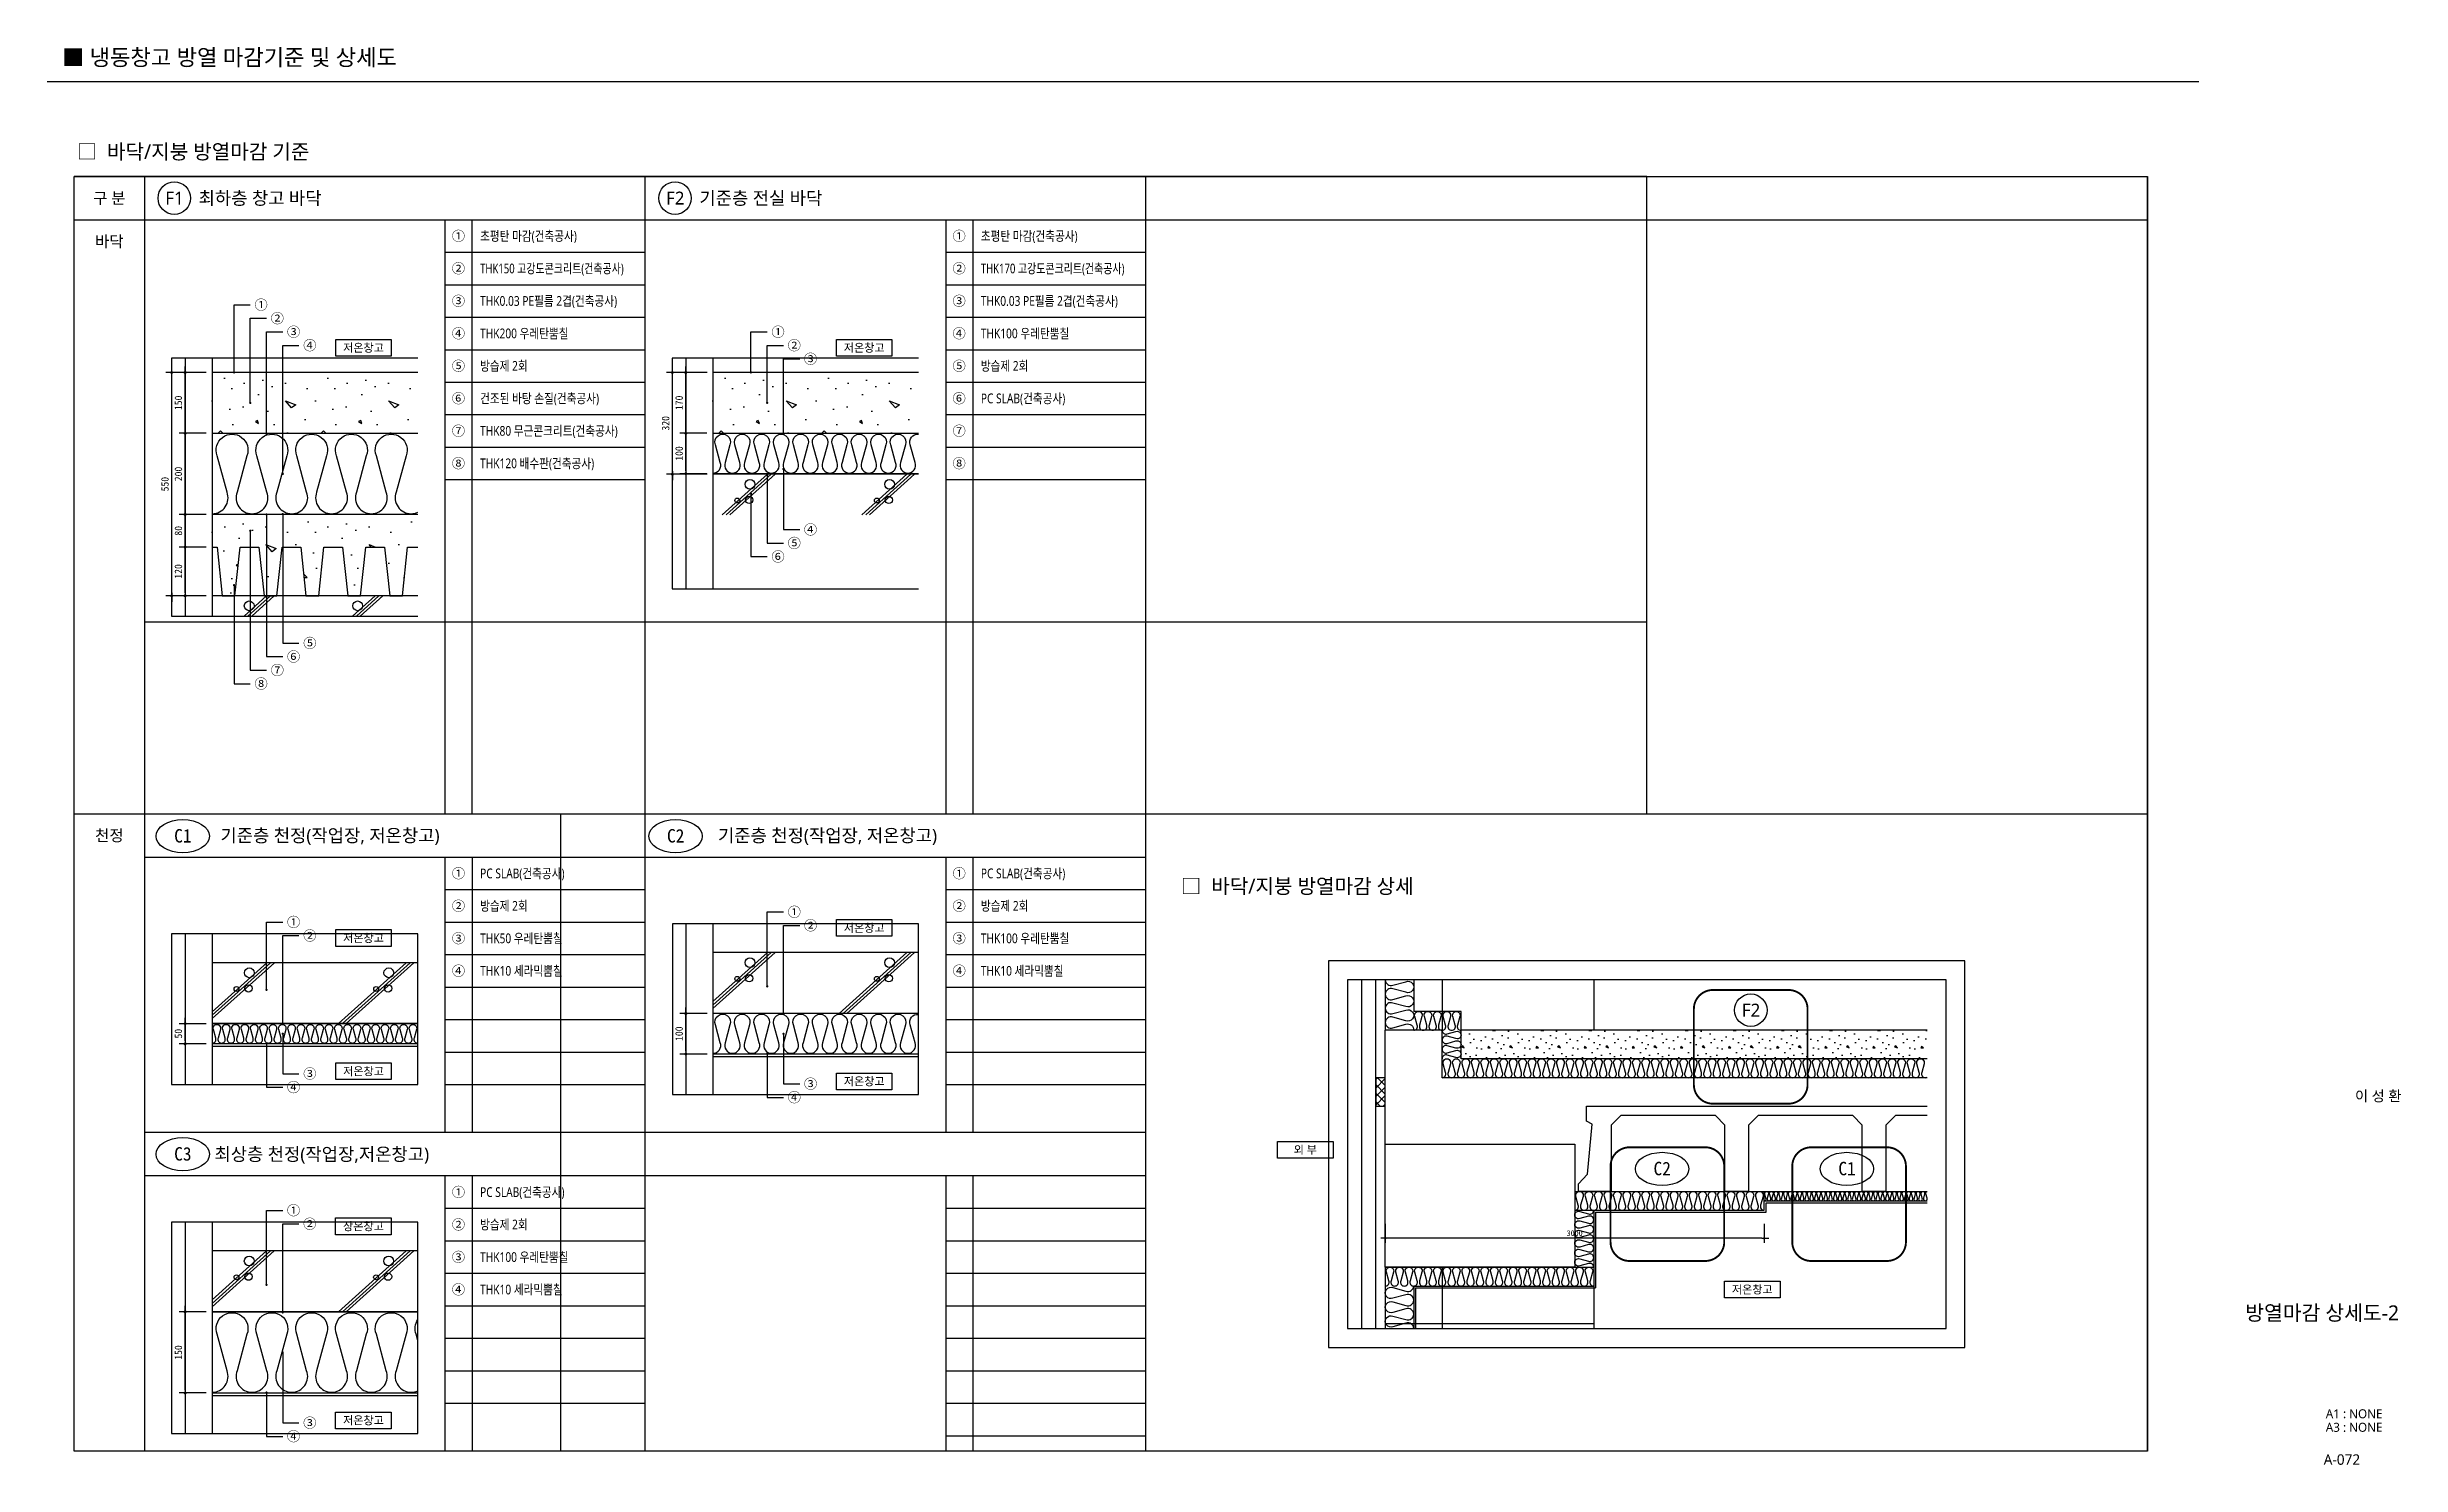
# Model space of a CAD drawing. Header units: millimetres. Extents: x 1008970 to 1091919, y 939088 to 948574.
# Drawn here: x 1025770 to 1041519, y 939088 to 948574 of the extents above; entities that cross this region are included whole.
import ezdxf
from ezdxf.enums import TextEntityAlignment as Align

# ---------------------------------------------------------------- set-up
doc = ezdxf.new("R2010")
doc.units = ezdxf.units.MM
doc.header["$LTSCALE"] = 5
doc.header["$MEASUREMENT"] = 0
doc.header["$PDSIZE"] = -10
doc.linetypes.add('HID', pattern=[2, 1.1, -0.9])
doc.layers.get('0').update_dxf_attribs({"linetype": 'CONTINUOUS'})
doc.layers.get('Defpoints').update_dxf_attribs({"color": 153, "linetype": 'CONTINUOUS'})
for name, color, linetype in [('0612_ACL WALL', 4, 'CONTINUOUS'), ('5TXT', 7, 'CONTINUOUS'), ('AA-AXIS-DIM7', 7, 'CONTINUOUS'), ('COL', 2, 'CONTINUOUS'), ('CON', 2, 'CONTINUOUS'), ('DIM', 7, 'CONTINUOUS'), ('ELE2', 4, 'CONTINUOUS'), ('ELE5', 9, 'CONTINUOUS'), ('FIN', 5, 'CONTINUOUS'), ('FIN(패널-50글라스울)', 6, 'CONTINUOUS'), ('HATCH', 9, 'CONTINUOUS'), ('ST', 6, 'CONTINUOUS'), ('TEXT', 7, 'CONTINUOUS'), ('WIND-COL', 252, 'CONTINUOUS'), ('단열재', 11, 'CONTINUOUS'), ('슬래브', 7, 'CONTINUOUS'), ('일람 벽체', 7, 'CONTINUOUS'), ('해치', 9, 'CONTINUOUS')]:
    doc.layers.add(name, color=color, linetype=linetype)
doc.layers.add('A-BORD-TEXT', color=3, linetype='CONTINUOUS', lineweight=25)
doc.styles.add('MG', font='malgun.ttf')
doc.styles.add('돋움', font='')
doc.styles.add('돋움체', font='')
doc.styles.add('맑은고딕', font='malgun.ttf')
doc.styles.add('한글', font='malgun.ttf')
doc.styles.get('돋움').set_extended_font_data('DotumChe')
doc.styles.get('돋움체').set_extended_font_data('DotumChe')
doc.dimstyles.new('DIM_5', dxfattribs={"dimscale": 5, "dimtxt": 3, "dimasz": 1, "dimexe": 2, "dimexo": 2, "dimgap": 1, "dimtad": 1, "dimdec": 0, "dimzin": 0, "dimdsep": 46, "dimtxsty": 'MG', "dimblk1": 'DIMDOT', "dimblk2": 'DIMDOT', "dimsah": 1, "dimcen": 0.09, "dimdle": 2, "dimclrd": 7, "dimclre": 7, "dimclrt": 3, "dimadec": 0, "dimazin": 0, "dimtfac": 1, "dimtdec": 0, "dimtix": 1, "dimtmove": 2, "dimatfit": 3, "dimldrblk": 'DIMDOT', "dimfxl": 2, "dimtolj": 1, "dimtzin": 0, "dimarcsym": 0})
doc.dimstyles.new('SDIM', dxfattribs={"dimscale": 10, "dimtxt": 2.5, "dimasz": 1, "dimexe": 2, "dimexo": 2, "dimgap": 1, "dimtad": 1, "dimdsep": 46, "dimtxsty": '돋움', "dimblk1": '_RXDOT', "dimblk2": '_RXDOT', "dimsah": 1, "dimcen": 3, "dimclrd": 7, "dimclre": 7, "dimclrt": 3, "dimadec": 0, "dimazin": 0, "dimtfac": 1, "dimtix": 1, "dimtmove": 2, "dimatfit": 3, "dimfxl": 1, "dimtolj": 1, "dimtzin": 0, "dimarcsym": 0})

msp = doc.modelspace()

# ---------------------------------------------------------------- texts
at = {"style": '한글'}
for s, height, p in [('■ 냉동창고 방열 마감기준 및 상세도', 108.6557, (1025869.934, 948505.496)), ('□  바닥/지붕 방열마감 기준', 98.77792, (1025969.577, 947874.603)), ('최하층 창고 바닥', 86.9247, (1026784.455, 947563.812)), ('기준층 전실 바닥', 86.9247, (1030134.678, 947563.812)), ('F1', 86.9247, (1026561.481, 947563.812)), ('F2', 86.9247, (1029911.704, 947563.812)), ('기준층 천정(작업장, 저온창고)', 86.9247, (1026930.355, 943299.069)), ('기준층 천정(작업장, 저온창고)', 86.9247, (1030258.923, 943299.069)), ('□  바닥/지붕 방열마감 상세', 98.77792, (1033357.56, 942960.039)), ('F2', 86.9247, (1037109.41, 942130.438)), ('최상층 천정(작업장,저온창고)', 86.9247, (1026889.949, 941166.698))]:
    msp.add_text(s, height=height, dxfattribs=at).set_placement(p, align=Align.MIDDLE_LEFT)
for s, height, p in [('구 분', 76.0591, (1026186.847, 947563.812)), ('바닥', 76.0591, (1026186.847, 947274.063)), ('①', 65.194, (1028522.64, 947310.282)), ('①', 65.194, (1031872.863, 947310.282)), ('②', 65.194, (1028522.64, 947092.97)), ('②', 65.194, (1031872.863, 947092.97)), ('①', 65.194, (1027202.33, 946849.984)), ('③', 65.194, (1028522.64, 946875.659)), ('③', 65.194, (1031872.863, 946875.659)), ('②', 65.194, (1027310.986, 946759.438)), ('③', 65.194, (1027419.641, 946668.891)), ('④', 65.194, (1028522.64, 946658.347)), ('①', 65.194, (1030660.9, 946668.891)), ('④', 65.194, (1031872.863, 946658.347)), ('④', 65.194, (1027528.297, 946578.345)), ('②', 65.194, (1030769.556, 946578.345)), ('③', 65.194, (1030878.212, 946487.798)), ('⑤', 65.194, (1028522.64, 946441.035)), ('⑤', 65.194, (1031872.863, 946441.035)), ('⑥', 65.194, (1028522.64, 946223.723)), ('⑥', 65.194, (1031872.863, 946223.723)), ('⑦', 65.194, (1028522.64, 946006.412)), ('⑦', 65.194, (1031872.863, 946006.412)), ('⑧', 65.194, (1028522.64, 945789.1)), ('⑧', 65.194, (1031872.863, 945789.1)), ('⑤', 65.194, (1030769.556, 945255.459)), ('④', 65.194, (1030878.212, 945346.006)), ('⑥', 65.194, (1030660.9, 945164.913)), ('⑤', 65.194, (1027528.297, 944586.32)), ('⑥', 65.194, (1027419.641, 944495.774)), ('⑧', 65.194, (1027202.33, 944314.68)), ('⑦', 65.194, (1027310.986, 944405.227)), ('천정', 76.0591, (1026186.847, 943299.069)), ('①', 65.194, (1028522.949, 943045.539)), ('①', 65.194, (1031873.172, 943045.539)), ('①', 65.194, (1027419.641, 942719.571)), ('②', 65.194, (1028522.949, 942828.227)), ('①', 65.194, (1030769.864, 942787.481)), ('②', 65.194, (1030878.52, 942696.935)), ('②', 65.194, (1031873.172, 942828.227)), ('②', 65.194, (1027528.297, 942629.025)), ('③', 65.194, (1028522.949, 942610.915)), ('③', 65.194, (1031873.172, 942610.915)), ('④', 65.194, (1028522.949, 942393.604)), ('④', 65.194, (1031873.172, 942393.604)), ('④', 65.194, (1027419.641, 941614.903)), ('③', 65.194, (1027528.297, 941705.45)), ('③', 65.194, (1030878.52, 941637.54)), ('④', 65.194, (1030769.864, 941546.993)), ('①', 65.194, (1028522.64, 940913.167)), ('①', 65.194, (1027419.333, 940790.929)), ('②', 65.194, (1027527.989, 940700.383)), ('②', 65.194, (1028522.64, 940695.856)), ('③', 65.194, (1028522.64, 940478.544)), ('④', 65.194, (1028522.64, 940261.232)), ('④', 65.194, (1027419.333, 939278.802)), ('③', 65.194, (1027527.989, 939369.348))]:
    msp.add_text(s, height=height, dxfattribs=at).set_placement(p, align=Align.MIDDLE_CENTER)
for s, height, width, p in [('초평탄 마감(건축공사)', 65.19353, 0.8, (1028667.515, 947310.282)), ('초평탄 마감(건축공사)', 65.19353, 0.8, (1032017.738, 947310.282)), ('THK150 고강도콘크리트(건축공사)', 65.19353, 0.75, (1028667.515, 947092.97)), ('THK170 고강도콘크리트(건축공사)', 65.19353, 0.75, (1032017.738, 947092.97)), ('THK0.03 PE필름 2겹(건축공사)', 65.19353, 0.8, (1028667.515, 946875.659)), ('THK0.03 PE필름 2겹(건축공사)', 65.19353, 0.8, (1032017.738, 946875.659)), ('THK200 우레탄뿜칠', 65.19353, 0.8, (1028667.515, 946658.347)), ('THK100 우레탄뿜칠', 65.19353, 0.8, (1032017.738, 946658.347)), ('방습제 2회', 65.1935, 0.8, (1028667.515, 946441.035)), ('방습제 2회', 65.1935, 0.8, (1032017.738, 946441.035)), ('건조된 바탕 손질(건축공사)', 65.19353, 0.8, (1028667.515, 946223.723)), ('PC SLAB(건축공사)', 65.19353, 0.8, (1032018.046, 946223.723)), ('THK80 무근콘크리트(건축공사)', 65.19353, 0.8, (1028667.515, 946006.412)), ('THK120 배수판(건축공사)', 65.19353, 0.8, (1028667.515, 945789.1)), ('PC SLAB(건축공사)', 65.19353, 0.8, (1028667.823, 943045.539)), ('PC SLAB(건축공사)', 65.19353, 0.8, (1032018.046, 943045.539)), ('방습제 2회', 65.1935, 0.8, (1028667.823, 942828.227)), ('방습제 2회', 65.1935, 0.8, (1032018.046, 942828.227)), ('THK50 우레탄뿜칠', 65.19353, 0.8, (1028667.823, 942610.915)), ('THK100 우레탄뿜칠', 65.19353, 0.8, (1032018.046, 942610.915)), ('THK10 세라믹뿜칠', 65.19353, 0.8, (1028667.823, 942393.604)), ('THK10 세라믹뿜칠', 65.19353, 0.8, (1032018.046, 942393.604)), ('PC SLAB(건축공사)', 65.19353, 0.8, (1028667.515, 940913.167)), ('방습제 2회', 65.1935, 0.8, (1028667.515, 940695.856)), ('THK100 우레탄뿜칠', 65.19353, 0.8, (1028667.515, 940478.544)), ('THK10 세라믹뿜칠', 65.19353, 0.8, (1028667.515, 940261.232))]:
    msp.add_text(s, height=height, dxfattribs=dict(at, width=width)).set_placement(p, align=Align.MIDDLE_LEFT)
at = {"layer": 'A-BORD-TEXT', "style": '맑은고딕'}
for s, height, p in [('이 성 환', 70, (1041522.755, 941520.648)), ('A1 : NONE', 60, (1041396.015, 939400.098)), ('A3 : NONE', 60, (1041396.015, 939309.4)), ('A-072', 70, (1041246.597, 939088.673))]:
    msp.add_text(s, height=height, dxfattribs=at).set_placement(p, align=Align.RIGHT)
msp.add_text('방열마감 상세도-2', height=100, dxfattribs=at).set_placement((1040992.545, 940105.222), align=Align.MIDDLE_CENTER)
at = {"layer": 'TEXT'}
for s, height, style, p in [('저온창고', 54.3279, '맑은고딕', (1027887.247, 946562.147)), ('저온창고', 54.3279, '맑은고딕', (1031237.47, 946562.147)), ('C1', 90, '돋움체', (1026678.887, 943297.154)), ('C2', 90, '돋움체', (1029976.165, 943297.154)), ('저온창고', 54.3279, '맑은고딕', (1027887.247, 942612.828)), ('저온창고', 54.3279, '맑은고딕', (1031237.47, 942680.737)), ('저온창고', 54.3279, '맑은고딕', (1027887.247, 941721.647)), ('저온창고', 54.3279, '맑은고딕', (1031237.47, 941653.737)), ('C3', 90, '돋움체', (1026678.887, 941169.103)), ('외 부', 54.3279, '맑은고딕', (1034188.898, 941195.806)), ('C2', 90, '돋움체', (1036576.787, 941070.805)), ('C1', 90, '돋움체', (1037813.328, 941070.805)), ('상온창고', 54.3279, '맑은고딕', (1027886.939, 940684.186)), ('저온창고', 54.3279, '맑은고딕', (1037179.775, 940260.952)), ('저온창고', 54.3279, '맑은고딕', (1027886.939, 939385.546))]:
    msp.add_text(s, height=height, dxfattribs=dict(at, style=style)).set_placement(p, align=Align.MIDDLE_CENTER)

# ---------------------------------------------------------------- blocks, each defined once
blk = doc.blocks.new('DIMDOT')
at = {"linetype": 'Continuous'}
blk.add_line((-2, 0), (2, 0), dxfattribs=at)
for radius in [0.5, 0.25]:
    blk.add_circle((0, 0), radius, dxfattribs=at)
blk = doc.blocks.new('_RXDOT')
at = {"color": 0, "linetype": 'ByBlock'}
blk.add_line((-1, 0), (2, 0), dxfattribs=at)
at = {"color": 0, "linetype": 'ByBlock', "const_width": 0.5}
blk.add_lwpolyline([(-0.25, 0, 1), (0.25, 0, 1)], format="xyb", close=True, dxfattribs=at)
blk = doc.blocks.new('*D6')
at = {"layer": 'Defpoints', "color": 0, "transparency": 16777216}
for p in [(1030044, 942108), (1030226, 942108), (1030226, 941837)]:
    blk.add_point(p, dxfattribs=at)
at = {"layer": 'DIM', "color": 7, "lineweight": -2, "transparency": 16777216}
for p, q in [((1030186, 942108), (1030004, 942108)), ((1030044, 941857), (1030044, 942088)), ((1030186, 941837), (1030004, 941837))]:
    blk.add_line(p, q, dxfattribs=at)
at = {"layer": 'DIM', "color": 7, "lineweight": -2, "transparency": 16777216, "xscale": 20, "yscale": 20, "zscale": 20}
for p, rotation in [((1030044, 942108), 90), ((1030044, 941837), 270)]:
    blk.add_blockref('_RXDOT', p, dxfattribs=dict(at, rotation=rotation))
at = {"layer": 'DIM', "color": 3, "transparency": 16777216, "insert": (1029999, 941973), "char_height": 50, "attachment_point": 5, "rotation": 90, "style": '돋움'}
blk.add_mtext('\\A1;100', dxfattribs=at)
blk = doc.blocks.new('*D7')
at = {"layer": 'Defpoints', "color": 0, "transparency": 16777216}
for p in [(1026694, 942040), (1026875, 942040), (1026875, 941905)]:
    blk.add_point(p, dxfattribs=at)
at = {"layer": 'DIM', "color": 7, "lineweight": -2, "transparency": 16777216}
for p, q in [((1026835, 942040), (1026654, 942040)), ((1026694, 941925), (1026694, 942020)), ((1026835, 941905), (1026654, 941905))]:
    blk.add_line(p, q, dxfattribs=at)
at = {"layer": 'DIM', "color": 7, "lineweight": -2, "transparency": 16777216, "xscale": 20, "yscale": 20, "zscale": 20}
for p, rotation in [((1026694, 942040), 90), ((1026694, 941905), 270)]:
    blk.add_blockref('_RXDOT', p, dxfattribs=dict(at, rotation=rotation))
at = {"layer": 'DIM', "color": 3, "transparency": 16777216, "insert": (1026649, 941973), "char_height": 50, "attachment_point": 5, "rotation": 90, "style": '돋움'}
blk.add_mtext('\\A1;50', dxfattribs=at)
blk = doc.blocks.new('*D8')
at = {"layer": 'Defpoints', "color": 0, "transparency": 16777216}
for p in [(1026694, 945229), (1026875, 945229), (1026875, 944903)]:
    blk.add_point(p, dxfattribs=at)
at = {"layer": 'DIM', "color": 7, "lineweight": -2, "transparency": 16777216}
for p, q in [((1026835, 945229), (1026654, 945229)), ((1026694, 944923), (1026694, 945209)), ((1026835, 944903), (1026654, 944903))]:
    blk.add_line(p, q, dxfattribs=at)
at = {"layer": 'DIM', "color": 7, "lineweight": -2, "transparency": 16777216, "xscale": 20, "yscale": 20, "zscale": 20}
for p, rotation in [((1026694, 945229), 90), ((1026694, 944903), 270)]:
    blk.add_blockref('_RXDOT', p, dxfattribs=dict(at, rotation=rotation))
at = {"layer": 'DIM', "color": 3, "transparency": 16777216, "insert": (1026649, 945066), "char_height": 50, "attachment_point": 5, "rotation": 90, "style": '돋움'}
blk.add_mtext('\\A1;120', dxfattribs=at)
blk = doc.blocks.new('*D9')
at = {"layer": 'Defpoints', "color": 0, "transparency": 16777216}
for p in [(1026694, 945447), (1026875, 945447), (1026875, 945229)]:
    blk.add_point(p, dxfattribs=at)
at = {"layer": 'DIM', "color": 7, "lineweight": -2, "transparency": 16777216}
for p, q in [((1026835, 945447), (1026654, 945447)), ((1026694, 945249), (1026694, 945427)), ((1026835, 945229), (1026654, 945229))]:
    blk.add_line(p, q, dxfattribs=at)
at = {"layer": 'DIM', "color": 7, "lineweight": -2, "transparency": 16777216, "xscale": 20, "yscale": 20, "zscale": 20}
for p, rotation in [((1026694, 945447), 90), ((1026694, 945229), 270)]:
    blk.add_blockref('_RXDOT', p, dxfattribs=dict(at, rotation=rotation))
at = {"layer": 'DIM', "color": 3, "transparency": 16777216, "insert": (1026649, 945338), "char_height": 50, "attachment_point": 5, "rotation": 90, "style": '돋움'}
blk.add_mtext('\\A1;80', dxfattribs=at)
blk = doc.blocks.new('*D10')
at = {"layer": 'Defpoints', "color": 0, "transparency": 16777216}
for p in [(1026694, 945990), (1026875, 945990), (1026875, 945447)]:
    blk.add_point(p, dxfattribs=at)
at = {"layer": 'DIM', "color": 7, "lineweight": -2, "transparency": 16777216}
for p, q in [((1026835, 945990), (1026654, 945990)), ((1026694, 945467), (1026694, 945970)), ((1026835, 945447), (1026654, 945447))]:
    blk.add_line(p, q, dxfattribs=at)
at = {"layer": 'DIM', "color": 7, "lineweight": -2, "transparency": 16777216, "xscale": 20, "yscale": 20, "zscale": 20}
for p, rotation in [((1026694, 945990), 90), ((1026694, 945447), 270)]:
    blk.add_blockref('_RXDOT', p, dxfattribs=dict(at, rotation=rotation))
at = {"layer": 'DIM', "color": 3, "transparency": 16777216, "insert": (1026649, 945718), "char_height": 50, "attachment_point": 5, "rotation": 90, "style": '돋움'}
blk.add_mtext('\\A1;200', dxfattribs=at)
blk = doc.blocks.new('*D11')
at = {"layer": 'Defpoints', "color": 0, "transparency": 16777216}
for p in [(1026694, 946397), (1026875, 946397), (1026875, 945990)]:
    blk.add_point(p, dxfattribs=at)
at = {"layer": 'DIM', "color": 7, "lineweight": -2, "transparency": 16777216}
for p, q in [((1026835, 946397), (1026654, 946397)), ((1026694, 946010), (1026694, 946377)), ((1026835, 945990), (1026654, 945990))]:
    blk.add_line(p, q, dxfattribs=at)
at = {"layer": 'DIM', "color": 7, "lineweight": -2, "transparency": 16777216, "xscale": 20, "yscale": 20, "zscale": 20}
for p, rotation in [((1026694, 946397), 90), ((1026694, 945990), 270)]:
    blk.add_blockref('_RXDOT', p, dxfattribs=dict(at, rotation=rotation))
at = {"layer": 'DIM', "color": 3, "transparency": 16777216, "insert": (1026649, 946194), "char_height": 50, "attachment_point": 5, "rotation": 90, "style": '돋움'}
blk.add_mtext('\\A1;150', dxfattribs=at)
blk = doc.blocks.new('*D12')
at = {"layer": 'Defpoints', "color": 0, "transparency": 16777216}
for p in [(1026604, 946397), (1026875, 946397), (1026875, 944903)]:
    blk.add_point(p, dxfattribs=at)
at = {"layer": 'DIM', "color": 7, "lineweight": -2, "transparency": 16777216}
for p, q in [((1026835, 946397), (1026564, 946397)), ((1026604, 944923), (1026604, 946377)), ((1026835, 944903), (1026564, 944903))]:
    blk.add_line(p, q, dxfattribs=at)
at = {"layer": 'DIM', "color": 7, "lineweight": -2, "transparency": 16777216, "xscale": 20, "yscale": 20, "zscale": 20}
for p, rotation in [((1026604, 946397), 90), ((1026604, 944903), 270)]:
    blk.add_blockref('_RXDOT', p, dxfattribs=dict(at, rotation=rotation))
at = {"layer": 'DIM', "color": 3, "transparency": 16777216, "insert": (1026559, 945650), "char_height": 50, "attachment_point": 5, "rotation": 90, "style": '돋움'}
blk.add_mtext('\\A1;550', dxfattribs=at)
blk = doc.blocks.new('*D13')
at = {"layer": 'Defpoints', "color": 0, "transparency": 16777216}
for p in [(1026694, 940112), (1026875, 940112), (1026875, 939569)]:
    blk.add_point(p, dxfattribs=at)
at = {"layer": 'DIM', "color": 7, "lineweight": -2, "transparency": 16777216}
for p, q in [((1026835, 940112), (1026654, 940112)), ((1026694, 939589), (1026694, 940092)), ((1026835, 939569), (1026654, 939569))]:
    blk.add_line(p, q, dxfattribs=at)
at = {"layer": 'DIM', "color": 7, "lineweight": -2, "transparency": 16777216, "xscale": 20, "yscale": 20, "zscale": 20}
for p, rotation in [((1026694, 940112), 90), ((1026694, 939569), 270)]:
    blk.add_blockref('_RXDOT', p, dxfattribs=dict(at, rotation=rotation))
at = {"layer": 'DIM', "color": 3, "transparency": 16777216, "insert": (1026649, 939840), "char_height": 50, "attachment_point": 5, "rotation": 90, "style": '돋움'}
blk.add_mtext('\\A1;150', dxfattribs=at)
blk = doc.blocks.new('*D24')
at = {"layer": 'Defpoints', "color": 0, "transparency": 16777216}
for p in [(1030044, 945990), (1030225, 945990), (1030225, 945720)]:
    blk.add_point(p, dxfattribs=at)
at = {"layer": 'DIM', "color": 7, "lineweight": -2, "transparency": 16777216}
for p, q in [((1030185, 945990), (1030004, 945990)), ((1030044, 945740), (1030044, 945970)), ((1030185, 945720), (1030004, 945720))]:
    blk.add_line(p, q, dxfattribs=at)
at = {"layer": 'DIM', "color": 7, "lineweight": -2, "transparency": 16777216, "xscale": 20, "yscale": 20, "zscale": 20}
for p, rotation in [((1030044, 945990), 90), ((1030044, 945720), 270)]:
    blk.add_blockref('_RXDOT', p, dxfattribs=dict(at, rotation=rotation))
at = {"layer": 'DIM', "color": 3, "transparency": 16777216, "insert": (1029999, 945855), "char_height": 50, "attachment_point": 5, "rotation": 90, "style": '돋움'}
blk.add_mtext('\\A1;100', dxfattribs=at)
blk = doc.blocks.new('*D25')
at = {"layer": 'Defpoints', "color": 0, "transparency": 16777216}
for p in [(1030044, 946397), (1030225, 946397), (1030225, 945990)]:
    blk.add_point(p, dxfattribs=at)
at = {"layer": 'DIM', "color": 7, "lineweight": -2, "transparency": 16777216}
for p, q in [((1030185, 946397), (1030004, 946397)), ((1030044, 946010), (1030044, 946377)), ((1030185, 945990), (1030004, 945990))]:
    blk.add_line(p, q, dxfattribs=at)
at = {"layer": 'DIM', "color": 7, "lineweight": -2, "transparency": 16777216, "xscale": 20, "yscale": 20, "zscale": 20}
for p, rotation in [((1030044, 946397), 90), ((1030044, 945990), 270)]:
    blk.add_blockref('_RXDOT', p, dxfattribs=dict(at, rotation=rotation))
at = {"layer": 'DIM', "color": 3, "transparency": 16777216, "insert": (1029999, 946194), "char_height": 50, "attachment_point": 5, "rotation": 90, "style": '돋움'}
blk.add_mtext('\\A1;170', dxfattribs=at)
blk = doc.blocks.new('*D26')
at = {"layer": 'Defpoints', "color": 0, "transparency": 16777216}
for p in [(1029954, 946397), (1030226, 946397), (1030226, 945716)]:
    blk.add_point(p, dxfattribs=at)
at = {"layer": 'DIM', "color": 7, "lineweight": -2, "transparency": 16777216}
for p, q in [((1030186, 946397), (1029914, 946397)), ((1029954, 945736), (1029954, 946377)), ((1030186, 945716), (1029914, 945716))]:
    blk.add_line(p, q, dxfattribs=at)
at = {"layer": 'DIM', "color": 7, "lineweight": -2, "transparency": 16777216, "xscale": 20, "yscale": 20, "zscale": 20}
for p, rotation in [((1029954, 946397), 90), ((1029954, 945716), 270)]:
    blk.add_blockref('_RXDOT', p, dxfattribs=dict(at, rotation=rotation))
at = {"layer": 'DIM', "color": 3, "transparency": 16777216, "insert": (1029909, 946057), "char_height": 50, "attachment_point": 5, "rotation": 90, "style": '돋움'}
blk.add_mtext('\\A1;320', dxfattribs=at)
blk = doc.blocks.new('*D27')
at = {"layer": 'Defpoints', "color": 0, "transparency": 16777216}
for p in [(1034724, 940731), (1037259, 940731), (1034724, 940604)]:
    blk.add_point(p, dxfattribs=at)
at = {"layer": 'DIM', "color": 7, "lineweight": -2, "transparency": 16777216}
for p, q in [((1034724, 940701), (1034724, 940574)), ((1037259, 940701), (1037259, 940574)), ((1037244, 940604), (1034739, 940604))]:
    blk.add_line(p, q, dxfattribs=at)
at = {"layer": 'DIM', "color": 7, "lineweight": -2, "transparency": 16777216, "xscale": 15, "yscale": 15, "zscale": 15, "rotation": 180}
blk.add_blockref('_RXDOT', (1034724, 940604), dxfattribs=at)
at = {"layer": 'DIM', "color": 7, "lineweight": -2, "transparency": 16777216, "xscale": 15, "yscale": 15, "zscale": 15}
blk.add_blockref('_RXDOT', (1037259, 940604), dxfattribs=at)
at = {"layer": 'DIM', "color": 3, "transparency": 16777216, "insert": (1035991, 940638), "char_height": 37.5, "attachment_point": 5, "style": '돋움'}
blk.add_mtext('\\A1;3000', dxfattribs=at)

# ---------------------------------------------------------------- dimensions: what is measured, and where the dimension line sits
at = {"layer": 'DIM'}
for p1, p2, distance, text, override, picture, middle in [((1026875.309, 944903.233), (1026875.309, 946397.251), 271.64, '550', {"dimscale": 20, "dimblk1": '_RXDOT', "dimblk2": '_RXDOT'}, '*D12', (1026558.636, 945650.242)), ((1026875.001, 945989.792), (1026875.001, 946397.251), 181.093, '150', {"dimscale": 20, "dimblk1": '_RXDOT', "dimblk2": '_RXDOT'}, '*D11', (1026648.875, 946193.522)), ((1030225.532, 945716.341), (1030225.532, 946397.251), 271.64, '320', {"dimscale": 20, "dimblk1": '_RXDOT', "dimblk2": '_RXDOT'}, '*D26', (1029908.859, 946056.796)), ((1030225.224, 945989.792), (1030225.224, 946397.251), 181.093, '170', {"dimscale": 20, "dimblk1": '_RXDOT', "dimblk2": '_RXDOT'}, '*D25', (1029999.098, 946193.522)), ((1026875.001, 945446.512), (1026875.001, 945989.792), 181.093, '200', {"dimscale": 20, "dimblk1": '_RXDOT', "dimblk2": '_RXDOT'}, '*D10', (1026648.875, 945718.152)), ((1030225.224, 945719.963), (1030225.224, 945989.792), 181.093, '100', {"dimscale": 20, "dimblk1": '_RXDOT', "dimblk2": '_RXDOT'}, '*D24', (1029999.098, 945854.877)), ((1026875.001, 945229.201), (1026875.001, 945446.512), 181.093, '80', {"dimscale": 20, "dimblk1": '_RXDOT', "dimblk2": '_RXDOT'}, '*D9', (1026648.875, 945337.857)), ((1026875.001, 944903.233), (1026875.001, 945229.201), 181.093, '120', {"dimscale": 20, "dimblk1": '_RXDOT', "dimblk2": '_RXDOT'}, '*D8', (1026648.875, 945066.217)), ((1030225.532, 941836.742), (1030225.532, 942108.382), 181.093, '100', {"dimscale": 20, "dimblk1": '_RXDOT', "dimblk2": '_RXDOT'}, '*D6', (1029999.406, 941972.562)), ((1026875.309, 941904.652), (1026875.309, 942040.472), 181.093, '50', {"dimscale": 20, "dimblk1": '_RXDOT', "dimblk2": '_RXDOT'}, '*D7', (1026649.183, 941972.562)), ((1037259.097, 940730.752), (1034723.793, 940730.752), 126.765, '3000', {"dimscale": 15, "dimtxsty": '돋움'}, '*D27', (1035991.445, 940637.762)), ((1026875.001, 939568.551), (1026875.001, 940111.83), 181.093, '150', {"dimscale": 20, "dimblk1": '_RXDOT', "dimblk2": '_RXDOT'}, '*D13', (1026648.875, 939840.191))]:
    dim = msp.add_aligned_dim(p1=p1, p2=p2, distance=distance, text=text, dimstyle='SDIM', override=override, dxfattribs=at)
    dim.commit()
    dim.dimension.update_dxf_attribs({"geometry": picture, "text_midpoint": middle})

# ---------------------------------------------------------------- hatches: boundary and pattern name
at = {"layer": 'HATCH'}
h = msp.add_hatch(dxfattribs=at)
h.set_pattern_fill('CONC', color=256, scale=27.163969)
h.set_pattern_definition([(0, (1013206.4, 966298.8), (0, 689.965), [0, -689.965]), (0, (1013213.3, 966057.3), (0, 689.965), [0, -689.965]), (0, (1013234, 966429.9), (0, 689.965), [0, -689.965]), (338.1986, (1012875.23, 966216.02), (2069.89464, -689.96476), [74.311, -3641.263]), (216.8699, (1012944.23, 966188.43), (2069.8944, 1379.9297), [34.498, -3415.326]), (130.6013, (1012916.63, 966167.73), (3449.82438, -4139.78823), [63.611, -6297.55]), (206.5651, (1012688.94, 966084.93), (-689.9642, -689.9657), [15.428, -1527.38]), (326.3099, (1012675.14, 966078.03), (1379.9293, -689.9657), [24.877, -2462.827]), (108.4349, (1012695.84, 966064.23), (-689.9637, 1379.93), [21.819, -2160.042]), (225, (1013130.5, 966015.93), (-1e-13, -689.965), [29.272, -946.485]), (0, (1013109.8, 965995.24), (689.965, 689.965), [41.398, -648.567]), (135, (1013151.2, 965995.24), (-689.965, 5e-14), [29.272, -946.485]), (251.5651, (1013047.72, 966457.51), (689.9637, 1379.93), [21.819, -2160.042]), (0, (1013040.8, 966436.8), (689.965, 689.965), [34.498, -655.467]), (143.1301, (1013075.32, 966436.81), (-2069.8944, 1379.9297), [34.498, -3415.326]), (213.6901, (1012682.04, 966464.41), (1379.9293, 689.9657), [24.877, -2462.827]), (341.5651, (1012661.34, 966450.61), (-1379.93, 689.9637), [43.638, -2138.223]), (126.8699, (1012702.74, 966436.81), (1379.9297, -2069.8944), [34.498, -3415.326]), (0, (1012882.1, 966436.8), (0, 689.965), [0, -689.965]), (0, (1012695.84, 966257.4), (0, 689.965), [0, -689.965]), (0, (1012889, 966002.13), (0, 689.965), [0, -689.965]), (0, (1013075.3, 966216), (0, 689.965), [0, -689.965]), (0, (1012875.2, 966333.3), (0, 689.965), [0, -689.965]), (0, (1012723.44, 966354), (0, 689.965), [0, -689.965]), (0, (1012785.54, 966312.6), (0, 689.965), [0, -689.965]), (0, (1012757.94, 966147), (0, 689.965), [0, -689.965]), (0, (1012592.35, 966174.6), (0, 689.965), [0, -689.965]), (0, (1012599.25, 966333.3), (0, 689.965), [0, -689.965]), (0, (1012578.55, 966485.1), (0, 689.965), [0, -689.965]), (0, (1012792.44, 966512.7), (0, 689.965), [0, -689.965]), (0, (1012944.2, 966540.3), (0, 689.965), [0, -689.965]), (0, (1013185.7, 966512.7), (0, 689.965), [0, -689.965]), (0, (1013020.1, 966298.8), (0, 689.965), [0, -689.965]), (0, (1012951.1, 966423), (0, 689.965), [0, -689.965]), (0, (1013006.3, 966091.8), (0, 689.965), [0, -689.965]), (0, (1012799.34, 966057.3), (0, 689.965), [0, -689.965]), (0, (1013006.3, 965905.54), (0, 689.965), [0, -689.965]), (0, (1012778.64, 965946.94), (0, 689.965), [0, -689.965]), (0, (1012557.85, 965926.24), (0, 689.965), [0, -689.965]), (0, (1012640.65, 965891.74), (0, 689.965), [0, -689.965]), (0, (1012647.55, 965988.34), (0, 689.965), [0, -689.965]), (0, (1013109.8, 965877.94), (0, 689.965), [0, -689.965]), (0, (1013192.6, 966160.8), (0, 689.965), [0, -689.965]), (0, (1013158.1, 966367.8), (0, 689.965), [0, -689.965]), (0, (1012840.74, 965871.04), (0, 689.965), [0, -689.965])])
h.paths.add_polyline_path([(1028251.001, 946397.251), (1028251.001, 945989.792), (1028063.425, 945989.792), (1027859.695, 945989.792), (1027655.965, 945989.792), (1027452.236, 945989.792), (1027248.506, 945989.792), (1027044.776, 945989.792), (1026875.001, 945989.792), (1026875.001, 946397.251)])
h = msp.add_hatch(dxfattribs=at)
h.set_pattern_fill('CONC', color=256, scale=27.163969)
h.set_pattern_definition([(0, (1016556.64, 966298.8), (0, 689.965), [0, -689.965]), (0, (1016563.54, 966057.3), (0, 689.965), [0, -689.965]), (0, (1016584.24, 966429.9), (0, 689.965), [0, -689.965]), (338.1986, (1016225.46, 966216.02), (2069.89464, -689.96476), [74.311, -3641.263]), (216.8699, (1016294.45, 966188.43), (2069.8944, 1379.9297), [34.498, -3415.326]), (130.6013, (1016266.854, 966167.73), (3449.82438, -4139.78823), [63.611, -6297.55]), (206.5651, (1016039.17, 966084.93), (-689.9642, -689.9657), [15.428, -1527.38]), (326.3099, (1016025.37, 966078.03), (1379.9293, -689.9657), [24.877, -2462.827]), (108.4349, (1016046.07, 966064.23), (-689.9637, 1379.93), [21.819, -2160.042]), (225, (1016480.74, 966015.93), (-1e-13, -689.965), [29.272, -946.485]), (0, (1016460.04, 965995.24), (689.965, 689.965), [41.398, -648.567]), (135, (1016501.44, 965995.24), (-689.965, 5e-14), [29.272, -946.485]), (251.5651, (1016397.95, 966457.51), (689.9637, 1379.93), [21.819, -2160.042]), (0, (1016391.05, 966436.8), (689.965, 689.965), [34.498, -655.467]), (143.1301, (1016425.55, 966436.81), (-2069.8944, 1379.9297), [34.498, -3415.326]), (213.6901, (1016032.27, 966464.41), (1379.9293, 689.9657), [24.877, -2462.827]), (341.5651, (1016011.57, 966450.61), (-1379.93, 689.9637), [43.638, -2138.223]), (126.8699, (1016052.97, 966436.81), (1379.9297, -2069.8944), [34.498, -3415.326]), (0, (1016232.36, 966436.8), (0, 689.965), [0, -689.965]), (0, (1016046.1, 966257.4), (0, 689.965), [0, -689.965]), (0, (1016239.26, 966002.13), (0, 689.965), [0, -689.965]), (0, (1016425.55, 966216), (0, 689.965), [0, -689.965]), (0, (1016225.46, 966333.3), (0, 689.965), [0, -689.965]), (0, (1016073.66, 966354), (0, 689.965), [0, -689.965]), (0, (1016135.76, 966312.6), (0, 689.965), [0, -689.965]), (0, (1016108.16, 966147), (0, 689.965), [0, -689.965]), (0, (1015942.6, 966174.6), (0, 689.965), [0, -689.965]), (0, (1015949.5, 966333.3), (0, 689.965), [0, -689.965]), (0, (1015928.8, 966485.1), (0, 689.965), [0, -689.965]), (0, (1016142.66, 966512.7), (0, 689.965), [0, -689.965]), (0, (1016294.45, 966540.3), (0, 689.965), [0, -689.965]), (0, (1016535.94, 966512.7), (0, 689.965), [0, -689.965]), (0, (1016370.35, 966298.8), (0, 689.965), [0, -689.965]), (0, (1016301.35, 966423), (0, 689.965), [0, -689.965]), (0, (1016356.55, 966091.8), (0, 689.965), [0, -689.965]), (0, (1016149.56, 966057.3), (0, 689.965), [0, -689.965]), (0, (1016356.55, 965905.54), (0, 689.965), [0, -689.965]), (0, (1016128.86, 965946.94), (0, 689.965), [0, -689.965]), (0, (1015908.1, 965926.24), (0, 689.965), [0, -689.965]), (0, (1015990.9, 965891.74), (0, 689.965), [0, -689.965]), (0, (1015997.8, 965988.34), (0, 689.965), [0, -689.965]), (0, (1016460.04, 965877.94), (0, 689.965), [0, -689.965]), (0, (1016542.84, 966160.8), (0, 689.965), [0, -689.965]), (0, (1016508.34, 966367.8), (0, 689.965), [0, -689.965]), (0, (1016190.96, 965871.04), (0, 689.965), [0, -689.965])])
h.paths.add_polyline_path([(1031601.224, 946397.251), (1031601.224, 945989.792), (1031413.648, 945989.792), (1031209.918, 945989.792), (1031006.188, 945989.792), (1030802.458, 945989.792), (1030598.729, 945989.792), (1030394.999, 945989.792), (1030225.224, 945989.792), (1030225.224, 946397.251)])
h = msp.add_hatch(dxfattribs=at)
h.set_pattern_fill('CONC', color=256, scale=27.163969)
h.set_pattern_definition([(0, (1017215.8, 966027.2), (0, 689.965), [0, -689.965]), (0, (1017222.7, 965785.7), (0, 689.965), [0, -689.965]), (0, (1017243.4, 966158.3), (0, 689.965), [0, -689.965]), (338.1986, (1016884.64, 965944.38), (2069.89464, -689.96476), [74.311, -3641.263]), (216.8699, (1016953.63, 965916.79), (2069.8944, 1379.9297), [34.498, -3415.326]), (130.6013, (1016926.03, 965896.09), (3449.82438, -4139.78823), [63.611, -6297.55]), (206.5651, (1016698.35, 965813.3), (-689.9642, -689.9657), [15.428, -1527.38]), (326.3099, (1016684.55, 965806.4), (1379.9293, -689.9657), [24.877, -2462.827]), (108.4349, (1016705.24, 965792.6), (-689.9637, 1379.93), [21.819, -2160.042]), (225, (1017139.9, 965744.3), (-1e-13, -689.965), [29.272, -946.485]), (0, (1017119.2, 965723.6), (689.965, 689.965), [41.398, -648.567]), (135, (1017160.6, 965723.6), (-689.965, 5e-14), [29.272, -946.485]), (251.5651, (1017057.13, 966185.87), (689.9637, 1379.93), [21.819, -2160.042]), (0, (1017050.2, 966165.2), (689.965, 689.965), [34.498, -655.467]), (143.1301, (1017084.73, 966165.17), (-2069.8944, 1379.9297), [34.498, -3415.326]), (213.6901, (1016691.45, 966192.77), (1379.9293, 689.9657), [24.877, -2462.827]), (341.5651, (1016670.75, 966178.97), (-1379.93, 689.9637), [43.638, -2138.223]), (126.8699, (1016712.14, 966165.17), (1379.9297, -2069.8944), [34.498, -3415.326]), (0, (1016891.54, 966165.2), (0, 689.965), [0, -689.965]), (0, (1016705.24, 965985.8), (0, 689.965), [0, -689.965]), (0, (1016898.43, 965730.5), (0, 689.965), [0, -689.965]), (0, (1017084.7, 965944.4), (0, 689.965), [0, -689.965]), (0, (1016884.64, 966061.7), (0, 689.965), [0, -689.965]), (0, (1016732.84, 966082.4), (0, 689.965), [0, -689.965]), (0, (1016794.94, 966041), (0, 689.965), [0, -689.965]), (0, (1016767.34, 965875.4), (0, 689.965), [0, -689.965]), (0, (1016601.75, 965903), (0, 689.965), [0, -689.965]), (0, (1016608.65, 966061.7), (0, 689.965), [0, -689.965]), (0, (1016587.95, 966213.5), (0, 689.965), [0, -689.965]), (0, (1016801.84, 966241.1), (0, 689.965), [0, -689.965]), (0, (1016953.6, 966268.7), (0, 689.965), [0, -689.965]), (0, (1017195.1, 966241.1), (0, 689.965), [0, -689.965]), (0, (1017029.5, 966027.2), (0, 689.965), [0, -689.965]), (0, (1016960.5, 966151.4), (0, 689.965), [0, -689.965]), (0, (1017015.7, 965820.2), (0, 689.965), [0, -689.965]), (0, (1016808.74, 965785.7), (0, 689.965), [0, -689.965]), (0, (1017015.7, 965633.9), (0, 689.965), [0, -689.965]), (0, (1016788.04, 965675.3), (0, 689.965), [0, -689.965]), (0, (1016567.25, 965654.6), (0, 689.965), [0, -689.965]), (0, (1016650.05, 965620.1), (0, 689.965), [0, -689.965]), (0, (1016656.95, 965716.7), (0, 689.965), [0, -689.965]), (0, (1017119.2, 965606.3), (0, 689.965), [0, -689.965]), (0, (1017202, 965889.2), (0, 689.965), [0, -689.965]), (0, (1017167.5, 966096.2), (0, 689.965), [0, -689.965]), (0, (1016850.14, 965599.4), (0, 689.965), [0, -689.965])])
h.paths.add_polyline_path([(1026875.001, 945446.512), (1026942.911, 945446.512), (1027146.641, 945446.512), (1027350.371, 945446.512), (1027554.1, 945446.512), (1027574.907, 945446.512), (1027574.907, 944903.233), (1027502.67, 944903.233), (1027467.956, 945229.201), (1027342.221, 945229.201), (1027307.507, 944903.233), (1027290.565, 944903.233), (1027264.955, 944903.233), (1027239.345, 944903.233), (1027222.682, 944903.233), (1027187.968, 945229.201), (1027062.232, 945229.201), (1027027.519, 944903.233), (1026942.693, 944903.233), (1026907.98, 945229.201), (1026875.001, 945229.201)])
h.paths.add_polyline_path([(1027574.907, 945446.512), (1027757.83, 945446.512), (1027846.547, 945446.512), (1027846.547, 944903.233), (1027782.659, 944903.233), (1027747.945, 945229.201), (1027622.209, 945229.201), (1027587.495, 944903.233), (1027574.907, 944903.233)])
h.paths.add_polyline_path([(1027846.547, 945446.512), (1027961.56, 945446.512), (1028118.186, 945446.512), (1028118.186, 944903.233), (1028062.647, 944903.233), (1028027.933, 945229.201), (1027902.198, 945229.201), (1027867.484, 944903.233), (1027846.547, 944903.233)])
h.paths.add_polyline_path([(1028182.186, 945229.201), (1028251.001, 945229.201), (1028251.001, 945446.512), (1028165.29, 945446.512), (1028118.186, 945446.512), (1028118.186, 944903.233), (1028147.472, 944903.233)])
h = msp.add_hatch(dxfattribs=at)
h.set_pattern_fill('CONC', color=256, scale=12.676519)
h.set_pattern_definition([(0, (1028725.4, 951473.05), (0, 321.9836), [0, -321.9836]), (0, (1028728.64, 951360.35), (0, 321.9836), [0, -321.9836]), (0, (1028738.3, 951534.23), (0, 321.9836), [0, -321.9836]), (338.1986, (1028570.864, 951434.41), (965.95083, -321.98355), [34.6786, -1699.256]), (216.8699, (1028603.06, 951421.53), (965.95072, 643.9672), [16.099, -1593.819]), (130.6013, (1028590.183, 951411.872), (1609.918045, -1931.901175), [29.685, -2938.8565]), (206.5651, (1028483.93, 951373.23), (-321.9833, -321.984), [7.2, -712.777]), (326.3099, (1028477.49, 951370.014), (643.967, -321.984), [11.6094, -1149.319]), (108.4349, (1028487.15, 951363.57), (-321.9831, 643.9673), [10.182, -1008.0195]), (225, (1028690, 951341.04), (-5e-14, -321.9837), [13.6605, -441.693]), (0, (1028680.34, 951331.38), (321.9836, 321.9836), [19.319, -302.6646]), (135, (1028699.66, 951331.38), (-321.9837, 2e-14), [13.6605, -441.693]), (251.5651, (1028651.36, 951547.11), (321.9831, 643.9673), [10.182, -1008.0195]), (0, (1028648.14, 951537.45), (321.9836, 321.9836), [16.099, -305.8844]), (143.1301, (1028664.24, 951537.446), (-965.95072, 643.9672), [16.099, -1593.819]), (213.6901, (1028480.71, 951550.325), (643.967, 321.984), [11.6094, -1149.319]), (341.5651, (1028471.05, 951543.89), (-643.9673, 321.9831), [20.364, -997.8374]), (126.8699, (1028490.37, 951537.446), (643.9672, -965.95072), [16.099, -1593.819]), (0, (1028574.08, 951537.45), (0, 321.9836), [0, -321.9836]), (0, (1028487.15, 951453.73), (0, 321.9836), [0, -321.9836]), (0, (1028577.3, 951334.6), (0, 321.9836), [0, -321.9836]), (0, (1028664.24, 951434.4), (0, 321.9836), [0, -321.9836]), (0, (1028570.86, 951489.15), (0, 321.9836), [0, -321.9836]), (0, (1028500.03, 951498.8), (0, 321.9836), [0, -321.9836]), (0, (1028529, 951479.5), (0, 321.9836), [0, -321.9836]), (0, (1028516.13, 951402.2), (0, 321.9836), [0, -321.9836]), (0, (1028438.85, 951415.1), (0, 321.9836), [0, -321.9836]), (0, (1028442.07, 951489.15), (0, 321.9836), [0, -321.9836]), (0, (1028432.4, 951560), (0, 321.9836), [0, -321.9836]), (0, (1028532.23, 951572.86), (0, 321.9836), [0, -321.9836]), (0, (1028603.06, 951585.74), (0, 321.9836), [0, -321.9836]), (0, (1028715.76, 951572.86), (0, 321.9836), [0, -321.9836]), (0, (1028638.48, 951473.05), (0, 321.9836), [0, -321.9836]), (0, (1028606.28, 951531), (0, 321.9836), [0, -321.9836]), (0, (1028632.04, 951376.45), (0, 321.9836), [0, -321.9836]), (0, (1028535.45, 951360.35), (0, 321.9836), [0, -321.9836]), (0, (1028632.04, 951289.52), (0, 321.9836), [0, -321.9836]), (0, (1028525.8, 951308.84), (0, 321.9836), [0, -321.9836]), (0, (1028422.75, 951299.18), (0, 321.9836), [0, -321.9836]), (0, (1028461.4, 951283.08), (0, 321.9836), [0, -321.9836]), (0, (1028464.6, 951328.16), (0, 321.9836), [0, -321.9836]), (0, (1028680.34, 951276.64), (0, 321.9836), [0, -321.9836]), (0, (1028718.98, 951408.65), (0, 321.9836), [0, -321.9836]), (0, (1028702.88, 951505.25), (0, 321.9836), [0, -321.9836]), (0, (1028554.76, 951273.42), (0, 321.9836), [0, -321.9836])])
h.paths.add_polyline_path([(1035230.854, 941805.355), (1038348.846, 941805.355), (1038348.846, 941995.503), (1035230.854, 941995.503)])
at = {"layer": '해치'}
h = msp.add_hatch(dxfattribs=at)
h.set_pattern_fill('ANSI37', color=256, scale=12.676519, angle=360)
h.set_pattern_definition([(45, (841488.074, 887775.34), (-28.459597, 28.459597), []), (135, (841488.074, 887775.34), (-28.459597, -28.459597), [])])
h.paths.add_polyline_path([(1034660.41, 941678.59), (1034660.41, 941488.442), (1034723.799, 941488.442), (1034723.799, 941678.59)])

# ---------------------------------------------------------------- linework, layer by layer
for p, q in [((1040167.213, 948342.513), (1025770.333, 948342.513)), ((1029772.491, 939179.201), (1029772.491, 947708.687)), ((1033122.714, 939179.201), (1033122.714, 947708.687)), ((1036472.937, 943443.944), (1036472.937, 947708.687)), ((1039823.16, 939179.201), (1039823.16, 947708.687)), ((1028432.094, 947418.938), (1028432.094, 943443.944)), ((1028613.187, 947418.938), (1028613.187, 943443.944)), ((1031782.625, 947418.938), (1031782.625, 943443.944)), ((1031963.718, 947418.938), (1031963.718, 943443.944)), ((1028432.094, 947201.626), (1029772.491, 947201.626)), ((1031782.317, 947201.626), (1033122.714, 947201.626)), ((1028432.094, 946984.314), (1029772.491, 946984.314)), ((1031782.317, 946984.314), (1033122.714, 946984.314)), ((1028432.094, 946767.003), (1029772.491, 946767.003)), ((1031782.317, 946767.003), (1033122.714, 946767.003)), ((1028432.094, 946549.691), (1029772.491, 946549.691)), ((1031782.317, 946549.691), (1033122.714, 946549.691)), ((1028432.094, 946332.379), (1029772.491, 946332.379)), ((1031782.317, 946332.379), (1033122.714, 946332.379)), ((1028432.094, 946115.067), (1029772.491, 946115.067)), ((1031782.317, 946115.067), (1033122.714, 946115.067)), ((1028432.094, 945897.756), (1029772.491, 945897.756)), ((1031782.317, 945897.756), (1033122.714, 945897.756)), ((1028432.094, 945680.444), (1029772.491, 945680.444)), ((1031782.317, 945680.444), (1033122.714, 945680.444)), ((1025951.426, 943443.944), (1039823.16, 943443.944)), ((1026422.268, 943154.195), (1033122.714, 943154.195)), ((1028432.402, 943154.195), (1028432.402, 941311.572)), ((1028613.495, 943154.195), (1028613.495, 941311.572)), ((1031782.625, 943154.195), (1031782.625, 941311.572)), ((1031963.718, 943154.195), (1031963.718, 941311.572)), ((1028432.402, 942936.883), (1029773.108, 942936.883)), ((1031782.625, 942936.883), (1033122.714, 942936.883)), ((1028432.402, 942719.571), (1029773.108, 942719.571)), ((1031782.625, 942719.571), (1033122.714, 942719.571)), ((1028432.402, 942502.26), (1029773.108, 942502.26)), ((1031782.625, 942502.26), (1033122.714, 942502.26)), ((1028432.402, 942284.948), (1029773.108, 942284.948)), ((1031782.625, 942284.948), (1033122.714, 942284.948)), ((1028432.402, 942067.636), (1029773.108, 942067.636)), ((1031782.625, 942067.636), (1033122.714, 942067.636)), ((1028432.402, 941850.324), (1029773.108, 941850.324)), ((1031782.625, 941850.324), (1033122.714, 941850.324)), ((1028432.402, 941633.013), (1029773.108, 941633.013)), ((1031782.625, 941633.013), (1033122.714, 941633.013)), ((1033122.714, 941311.572), (1026422.268, 941311.572)), ((1033122.714, 941021.823), (1026422.268, 941021.823)), ((1028432.402, 941021.823), (1028432.402, 939179.201)), ((1028613.495, 941021.823), (1028613.495, 939179.201)), ((1031782.625, 941021.823), (1031782.625, 939179.201)), ((1031963.718, 941021.823), (1031963.718, 939179.201)), ((1028432.402, 940804.511), (1029772.491, 940804.511)), ((1031782.625, 940804.511), (1033122.714, 940804.511)), ((1028432.402, 940587.2), (1029772.491, 940587.2)), ((1031782.625, 940587.2), (1033122.714, 940587.2)), ((1028432.402, 940369.888), (1029772.491, 940369.888)), ((1031782.625, 940369.888), (1033122.714, 940369.888)), ((1028432.402, 940152.576), (1029772.491, 940152.576)), ((1031782.625, 940152.576), (1033122.714, 940152.576)), ((1028432.402, 939935.264), (1029772.491, 939935.264)), ((1031782.625, 939935.264), (1033122.714, 939935.264)), ((1028432.402, 939717.953), (1029772.491, 939717.953)), ((1031782.625, 939717.953), (1033122.714, 939717.953)), ((1028432.402, 939500.641), (1029772.491, 939500.641)), ((1031782.625, 939500.641), (1033122.714, 939500.641)), ((1031782.625, 939283.329), (1033122.714, 939283.329))]:
    msp.add_line(p, q)
for points in [[(1039823.16, 939179.201), (1025951.426, 939179.201), (1025951.426, 947708.687), (1039823.16, 947708.687)], [(1027701.509, 946618.387), (1028072.985, 946618.387), (1028072.985, 946505.907), (1027701.509, 946505.907)], [(1031051.732, 946618.387), (1031423.208, 946618.387), (1031423.208, 946505.907), (1031051.732, 946505.907)], [(1031051.732, 942736.978), (1031423.208, 942736.978), (1031423.208, 942624.497), (1031051.732, 942624.497)], [(1027701.509, 942669.068), (1028072.985, 942669.068), (1028072.985, 942556.587), (1027701.509, 942556.587)], [(1027701.509, 941777.887), (1028072.985, 941777.887), (1028072.985, 941665.407), (1027701.509, 941665.407)], [(1031051.732, 941709.977), (1031423.208, 941709.977), (1031423.208, 941597.497), (1031051.732, 941597.497)], [(1034003.16, 941252.046), (1034374.635, 941252.046), (1034374.635, 941139.566), (1034003.16, 941139.566)], [(1027701.201, 940740.426), (1028072.676, 940740.426), (1028072.676, 940627.946), (1027701.201, 940627.946)], [(1036994.038, 940317.192), (1037365.513, 940317.192), (1037365.513, 940204.712), (1036994.038, 940204.712)], [(1027701.201, 939441.786), (1028072.676, 939441.786), (1028072.676, 939329.305), (1027701.201, 939329.305)]]:
    msp.add_lwpolyline(points, close=True)
at = {"color": 6, "const_width": 1.811}
for points in [[(1028251.001, 945986.17), (1026875.001, 945986.17)], [(1031601.224, 945986.17), (1030225.224, 945986.17)], [(1031601.532, 945723.585), (1030225.224, 945723.585)], [(1028251.309, 945450.134), (1026875.001, 945450.134)], [(1031601.532, 942104.76), (1030225.532, 942104.76)], [(1028251.309, 942036.85), (1026875.309, 942036.85)], [(1028251.309, 941908.274), (1026875.309, 941908.274)], [(1031601.532, 941840.364), (1030225.532, 941840.364)], [(1028251.001, 940108.208), (1026875.001, 940108.208)], [(1028251.001, 939572.173), (1026875.001, 939572.173)]]:
    msp.add_lwpolyline(points, dxfattribs=at)
at = {"layer": '0612_ACL WALL', "linetype": 'ByBlock'}
for p, q in [((1028251.001, 946397.251), (1026875.001, 946397.251)), ((1031601.224, 946397.251), (1030225.224, 946397.251)), ((1028251.001, 945989.792), (1026875.001, 945989.792)), ((1031601.224, 945989.792), (1030225.224, 945989.792)), ((1031601.532, 945719.963), (1030225.224, 945719.963)), ((1028251.309, 945446.512), (1026875.001, 945446.512)), ((1031601.532, 942108.382), (1030225.532, 942108.382)), ((1028251.309, 942040.472), (1026875.309, 942040.472)), ((1028251.001, 940111.83), (1026875.001, 940111.83))]:
    msp.add_line(p, q, dxfattribs=at)
at = {"layer": '5TXT'}
for p, q in [((1036472.937, 947708.687), (1025951.426, 947708.687)), ((1025951.426, 939859.876), (1025951.426, 947708.687)), ((1026422.268, 947708.687), (1026422.268, 939179.201)), ((1025951.426, 947418.938), (1039823.16, 947418.938))]:
    msp.add_line(p, q, dxfattribs=at)
at = {"layer": 'COL'}
for p, q in [((1031601.532, 945716.341), (1030225.224, 945716.341)), ((1028251.309, 944903.233), (1026875.001, 944903.233))]:
    msp.add_line(p, q, dxfattribs=at)
at = {"layer": 'CON', "ltscale": 5}
for p, q in [((1035104.089, 941995.503), (1034723.793, 941995.503)), ((1034723.793, 941234.912), (1034723.793, 941995.503)), ((1035104.089, 941678.59), (1035104.089, 941995.503)), ((1038348.846, 941678.59), (1035104.089, 941678.59))]:
    msp.add_line(p, q, dxfattribs=at)
at = {"layer": 'CON'}
msp.add_lwpolyline([(1035991.445, 941234.912), (1035991.445, 940410.938), (1034723.793, 940410.938), (1034723.793, 941234.912), (1035991.445, 941234.912), (1035991.445, 941234.912)], close=True, dxfattribs=at)
at = {"layer": 'Defpoints'}
for p, q in [((1026422.268, 944729.176), (1036472.937, 944729.176)), ((1029204.872, 943443.944), (1029204.872, 939179.201))]:
    msp.add_line(p, q, dxfattribs=at)
at = {"layer": 'Defpoints', "color": 139}
for p, q in [((1028251.309, 942447.932), (1026875.309, 942447.932)), ((1031601.532, 942515.842), (1030225.532, 942515.842)), ((1028251.001, 940519.29), (1026875.001, 940519.29))]:
    msp.add_line(p, q, dxfattribs=at)
for points in [[(1028251.001, 946493.74), (1026603.361, 946493.74), (1026603.361, 944767.413), (1028251.309, 944767.413)], [(1028251.001, 946493.74), (1026693.908, 946493.74), (1026693.908, 944767.413), (1028251.309, 944767.413)], [(1028251.001, 946493.74), (1026875.001, 946493.74), (1026875.001, 944767.413), (1028251.309, 944767.413)], [(1031601.224, 946493.74), (1029953.584, 946493.74), (1029953.584, 944948.506), (1031601.532, 944948.506)], [(1031601.224, 946493.74), (1030044.131, 946493.74), (1030044.131, 944948.506), (1031601.532, 944948.506)], [(1031601.224, 946493.74), (1030225.224, 946493.74), (1030225.224, 944948.506), (1031601.532, 944948.506)]]:
    msp.add_lwpolyline(points, dxfattribs=at)
for points in [[(1028251.309, 942640.423), (1026603.67, 942640.423), (1026603.67, 941633.013), (1028251.309, 941633.013)], [(1028251.309, 942640.423), (1026694.216, 942640.423), (1026694.216, 941633.013), (1028251.309, 941633.013)], [(1028251.309, 942640.423), (1026875.309, 942640.423), (1026875.309, 941633.013), (1028251.309, 941633.013)], [(1031601.532, 942708.333), (1029953.893, 942708.333), (1029953.893, 941565.103), (1031601.532, 941565.103)], [(1031601.532, 942708.333), (1030044.439, 942708.333), (1030044.439, 941565.103), (1031601.532, 941565.103)], [(1031601.532, 942708.333), (1030225.532, 942708.333), (1030225.532, 941565.103), (1031601.532, 941565.103)], [(1038602.377, 942459.703), (1034343.497, 942459.703), (1034343.497, 939873.693), (1038602.377, 939873.693)], [(1038475.611, 942332.937), (1034470.263, 942332.937), (1034470.263, 940000.458), (1038475.611, 940000.458)], [(1028251.001, 940711.781), (1026603.361, 940711.781), (1026603.361, 939296.911), (1028251.001, 939296.911)], [(1028251.001, 940711.781), (1026693.908, 940711.781), (1026693.908, 939296.911), (1028251.001, 939296.911)], [(1028251.001, 940711.781), (1026875.001, 940711.781), (1026875.001, 939296.911), (1028251.001, 939296.911)]]:
    msp.add_lwpolyline(points, close=True, dxfattribs=at)
at = {"layer": 'DIM', "color": 12, "linetype": 'HID', "ltscale": 3, "const_width": 12.677}
for points in [[(1037422.328, 941504.765, 0.414213562), (1037549.093, 941631.53), (1037549.093, 942138.59, 0.414213562), (1037422.328, 942265.356), (1036915.267, 942265.356, 0.414213562), (1036788.502, 942138.59), (1036788.502, 941631.53, 0.414213562), (1036915.267, 941504.765)], [(1036864.772, 940452.304, 0.414213562), (1036991.537, 940579.069), (1036991.537, 941086.13, 0.414213562), (1036864.772, 941212.895), (1036357.712, 941212.895, 0.414213562), (1036230.946, 941086.13), (1036230.946, 940579.069, 0.414213562), (1036357.712, 940452.304)], [(1038080.58, 940452.304, 0.414213562), (1038207.346, 940579.069), (1038207.346, 941086.13, 0.414213562), (1038080.58, 941212.895), (1037573.52, 941212.895, 0.414213562), (1037446.754, 941086.13), (1037446.754, 940579.069, 0.414213562), (1037573.52, 940452.304)]]:
    msp.add_lwpolyline(points, format="xyb", close=True, dxfattribs=at)
at = {"layer": 'ELE2'}
msp.add_line((1035991.445, 940917.999), (1038348.846, 940917.999), dxfattribs=at)
at = {"layer": 'ELE5', "ltscale": 1000}
for p, q in [((1034723.793, 942332.937), (1034723.793, 941995.503)), ((1036118.21, 942332.937), (1036118.21, 941995.503)), ((1034723.793, 940410.938), (1034723.793, 940000.458)), ((1034723.793, 940410.938), (1036118.21, 940410.938)), ((1036118.21, 940410.938), (1036118.21, 940000.458)), ((1036118.21, 940030.642), (1034723.793, 940030.642))]:
    msp.add_line(p, q, dxfattribs=at)
at = {"layer": 'FIN', "ltscale": 0.1}
msp.add_line((1038348.846, 941995.503), (1035230.854, 941995.503), dxfattribs=at)
at = {"layer": 'FIN'}
for p, q in [((1028251.309, 941904.652), (1026875.309, 941904.652)), ((1028251.309, 941886.543), (1026875.309, 941886.543)), ((1031601.532, 941836.742), (1030225.532, 941836.742)), ((1031601.532, 941818.633), (1030225.532, 941818.633)), ((1037271.773, 940841.94), (1038348.846, 940841.94)), ((1037271.773, 940778.557), (1037271.773, 940841.94)), ((1036130.887, 940778.557), (1037271.773, 940778.557)), ((1036130.887, 940778.557), (1036130.887, 940271.496)), ((1034926.617, 940271.496), (1036130.887, 940271.496)), ((1034926.617, 940271.496), (1034926.617, 940000.458)), ((1028251.001, 939568.551), (1026875.001, 939568.551)), ((1028251.001, 939550.442), (1026875.001, 939550.442))]:
    msp.add_line(p, q, dxfattribs=at)
at = {"layer": 'FIN(패널-50글라스울)', "ltscale": 0.1}
for p, q in [((1034565.337, 942332.937), (1034565.337, 940000.458)), ((1034660.41, 940000.458), (1034660.41, 942332.937))]:
    msp.add_line(p, q, dxfattribs=at)
at = {"layer": 'HATCH'}
for p, q in [((1030288.054, 945444.702), (1030589.876, 945716.341)), ((1030313.664, 945444.702), (1030615.486, 945716.341)), ((1030339.275, 945444.702), (1030641.097, 945716.341)), ((1031221.976, 945444.702), (1031523.798, 945716.341)), ((1031247.587, 945444.702), (1031549.408, 945716.341)), ((1031273.197, 945444.702), (1031575.019, 945716.341)), ((1027088.434, 944767.413), (1027239.345, 944903.233)), ((1027114.044, 944767.413), (1027264.955, 944903.233)), ((1027139.655, 944767.413), (1027290.565, 944903.233)), ((1027814.112, 944767.413), (1027965.023, 944903.233)), ((1027839.723, 944767.413), (1027990.634, 944903.233)), ((1027865.333, 944767.413), (1028016.244, 944903.233)), ((1026875.309, 942120.022), (1027239.653, 942447.932)), ((1026875.309, 942073.924), (1027290.874, 942447.932)), ((1026875.309, 942096.973), (1027265.263, 942447.932)), ((1027720.842, 942040.472), (1028173.575, 942447.932)), ((1027746.453, 942040.472), (1028199.186, 942447.932)), ((1027772.063, 942040.472), (1028224.796, 942447.932)), ((1030225.532, 942187.932), (1030589.876, 942515.842)), ((1030225.532, 942141.834), (1030641.097, 942515.842)), ((1030225.532, 942164.883), (1030615.486, 942515.842)), ((1031071.065, 942108.382), (1031523.798, 942515.842)), ((1031096.676, 942108.382), (1031549.408, 942515.842)), ((1031122.286, 942108.382), (1031575.019, 942515.842)), ((1026875.001, 940191.381), (1027239.345, 940519.29)), ((1026875.001, 940145.282), (1027290.565, 940519.29)), ((1026875.001, 940168.331), (1027264.955, 940519.29)), ((1027720.534, 940111.83), (1028173.267, 940519.29)), ((1027746.145, 940111.83), (1028198.877, 940519.29)), ((1027771.755, 940111.83), (1028224.488, 940519.29))]:
    msp.add_line(p, q, dxfattribs=at)
for centre, radius in [((1030473.117, 945648.796), 32.597), ((1030468.22, 945544.395), 24.448), ((1031407.039, 945648.796), 32.597), ((1031402.142, 945544.395), 24.448), ((1030388.241, 945540.317), 16.298), ((1031322.163, 945540.317), 16.298), ((1027122.586, 944835.688), 32.597), ((1027848.264, 944835.688), 32.597), ((1030473.117, 942448.296), 32.597), ((1031407.039, 942448.296), 32.597), ((1027038.018, 942271.908), 16.298), ((1027122.894, 942380.386), 32.597), ((1027117.997, 942275.986), 24.448), ((1027971.94, 942271.908), 16.298), ((1028056.816, 942380.386), 32.597), ((1028051.919, 942275.986), 24.448), ((1030388.241, 942339.818), 16.298), ((1030468.22, 942343.896), 24.448), ((1031322.163, 942339.818), 16.298), ((1031402.142, 942343.896), 24.448), ((1027122.586, 940451.745), 32.597), ((1027117.689, 940347.344), 24.448), ((1028056.508, 940451.745), 32.597), ((1028051.611, 940347.344), 24.448), ((1027037.709, 940343.266), 16.298), ((1027971.632, 940343.266), 16.298)]:
    msp.add_circle(centre, radius, dxfattribs=at)
at = {"layer": 'ST'}
for points in [[(1026875.001, 945229.201), (1026907.98, 945229.201), (1026942.693, 944903.233), (1027027.519, 944903.233), (1027062.232, 945229.201), (1027187.968, 945229.201), (1027222.682, 944903.233), (1027307.507, 944903.233), (1027342.221, 945229.201), (1027467.956, 945229.201), (1027502.67, 944903.233), (1027587.495, 944903.233), (1027622.209, 945229.201), (1027747.945, 945229.201), (1027782.659, 944903.233), (1027867.484, 944903.233), (1027902.198, 945229.201), (1028016.725, 945229.201)], [(1027867.484, 944903.233), (1027902.198, 945229.201), (1028027.933, 945229.201), (1028062.647, 944903.233), (1028147.472, 944903.233), (1028182.186, 945229.201), (1028251.309, 945229.201)]]:
    msp.add_lwpolyline(points, dxfattribs=at)
at = {"layer": 'TEXT'}
for centre in [(1026621.471, 947563.812), (1029971.694, 947563.812), (1037169.4, 942130.438)]:
    msp.add_circle(centre, 108.656, dxfattribs=at)
at = {"layer": 'WIND-COL', "ltscale": 0.1}
for p, q in [((1035104.089, 942332.937), (1035104.089, 941995.503)), ((1035104.089, 940410.938), (1035104.089, 940000.458))]:
    msp.add_line(p, q, dxfattribs=at)
at = {"layer": '단열재'}
for p, q in [((1034913.941, 942332.937), (1034913.941, 942122.268)), ((1035230.854, 942122.268), (1034913.941, 942122.268)), ((1035230.854, 941805.355), (1035230.854, 942122.268)), ((1038348.846, 941805.355), (1035230.854, 941805.355)), ((1037259.097, 940791.234), (1037259.097, 940917.999)), ((1037259.097, 940854.616), (1038348.846, 940854.616)), ((1035991.445, 940791.234), (1037259.097, 940791.234)), ((1036118.21, 940791.234), (1036118.21, 940284.173)), ((1034913.941, 940284.173), (1034913.941, 940000.458)), ((1034913.941, 940284.173), (1036118.21, 940284.173))]:
    msp.add_line(p, q, dxfattribs=at)
for points in [[(1026875.001, 945451.945, 0.524855656), (1026974.563, 945596.229), (1026908.543, 945840.075, -1.449197861), (1027107.666, 945840.075), (1027041.647, 945596.229, 0.524855656), (1027141.208, 945451.945, 0.524855656), (1027240.769, 945596.229), (1027174.75, 945840.075, -1.449197861), (1027373.873, 945840.075), (1027307.854, 945596.229, 0.524855656), (1027407.415, 945451.945, 0.524855656), (1027506.976, 945596.229), (1027440.957, 945840.075, -1.449197861), (1027640.08, 945840.075), (1027574.06, 945596.229, 0.524855656), (1027673.622, 945451.945, 0.524855656), (1027773.183, 945596.229), (1027707.164, 945840.075, -1.449197861), (1027906.287, 945840.075), (1027840.267, 945596.229, 0.524855656), (1027939.829, 945451.945, 0.524855656), (1028039.39, 945596.229), (1027973.371, 945840.075, -1.449197861), (1028172.494, 945840.075), (1028106.474, 945596.229, 0.524855656), (1028206.036, 945451.945, 0.11021302), (1028251.309, 945462.053, 0.11021302)], [(1030225.532, 945723.585, 0.524855656), (1030274.297, 945794.255), (1030241.961, 945913.689, -1.449197861), (1030339.491, 945913.689), (1030307.155, 945794.255, 0.524855656), (1030355.919, 945723.585, 0.524855656), (1030404.684, 945794.255), (1030372.348, 945913.689, -1.449197861), (1030469.878, 945913.689), (1030437.542, 945794.255, 0.524855656), (1030486.306, 945723.585, 0.524855656), (1030535.071, 945794.255), (1030502.735, 945913.689, -1.449197861), (1030600.265, 945913.689), (1030567.929, 945794.255, 0.524855656), (1030616.693, 945723.585, 0.524855656), (1030665.458, 945794.255), (1030633.122, 945913.689, -1.449197861), (1030730.652, 945913.689), (1030698.316, 945794.255, 0.524855656), (1030747.08, 945723.585, 0.524855656), (1030795.845, 945794.255), (1030763.509, 945913.689, -1.449197861), (1030861.039, 945913.689), (1030828.703, 945794.255, 0.524855656), (1030877.468, 945723.585, 0.524855656), (1030926.232, 945794.255), (1030893.896, 945913.689, -1.449197861), (1030991.426, 945913.689), (1030959.09, 945794.255, 0.524855656), (1031007.855, 945723.585, 0.524855656), (1031056.619, 945794.255), (1031024.283, 945913.689, -1.449197861), (1031121.813, 945913.689), (1031089.477, 945794.255, 0.524855656), (1031138.242, 945723.585, 0.524855656), (1031187.006, 945794.255), (1031154.67, 945913.689, -1.449197861), (1031252.2, 945913.689), (1031219.864, 945794.255, 0.524855656), (1031268.629, 945723.585, 0.524855656), (1031317.393, 945794.255), (1031285.057, 945913.689, -1.449197861), (1031382.587, 945913.689), (1031350.251, 945794.255, 0.524855656), (1031399.016, 945723.585, 0.524855656), (1031447.78, 945794.255), (1031415.444, 945913.689, -1.449197861), (1031512.974, 945913.689), (1031480.638, 945794.255, 0.524855656), (1031529.403, 945723.585, 0.524855656), (1031578.168, 945794.255), (1031545.832, 945913.689, -0.568234169), (1031601.532, 945983.896, -0.568234169)], [(1034723.793, 942332.937, 0.524855656), (1034775.323, 942297.38), (1034862.411, 942320.958, -1.449197861), (1034862.411, 942249.843), (1034775.323, 942273.421, 0.524855656), (1034723.793, 942237.864, 0.524855656), (1034775.323, 942202.306), (1034862.411, 942225.884, -1.449197861), (1034862.411, 942154.769), (1034775.323, 942178.347, 0.524855656), (1034723.793, 942142.79, 0.524855656), (1034775.323, 942107.232), (1034862.411, 942130.81, -1.449197861), (1034862.411, 942059.695), (1034775.323, 942083.273, 0.524855656), (1034723.793, 942047.716, 0.524855656), (1034775.323, 942012.158), (1034862.411, 942035.736, -0.564896445), (1034913.652, 941995.503, -0.564896445)], [(1030225.532, 941842.175, 0.524855656), (1030274.297, 941912.845), (1030241.961, 942032.279, -1.449197861), (1030339.491, 942032.279), (1030307.155, 941912.845, 0.524855656), (1030355.919, 941842.175, 0.524855656), (1030404.684, 941912.845), (1030372.348, 942032.279, -1.449197861), (1030469.878, 942032.279), (1030437.542, 941912.845, 0.524855656), (1030486.306, 941842.175, 0.524855656), (1030535.071, 941912.845), (1030502.735, 942032.279, -1.449197861), (1030600.265, 942032.279), (1030567.929, 941912.845, 0.524855656), (1030616.693, 941842.175, 0.524855656), (1030665.458, 941912.845), (1030633.122, 942032.279, -1.449197861), (1030730.652, 942032.279), (1030698.316, 941912.845, 0.524855656), (1030747.08, 941842.175, 0.524855656), (1030795.845, 941912.845), (1030763.509, 942032.279, -1.449197861), (1030861.039, 942032.279), (1030828.703, 941912.845, 0.524855656), (1030877.468, 941842.175, 0.524855656), (1030926.232, 941912.845), (1030893.896, 942032.279, -1.449197861), (1030991.426, 942032.279), (1030959.09, 941912.845, 0.524855656), (1031007.855, 941842.175, 0.524855656), (1031056.619, 941912.845), (1031024.283, 942032.279, -1.449197861), (1031121.813, 942032.279), (1031089.477, 941912.845, 0.524855656), (1031138.242, 941842.175, 0.524855656), (1031187.006, 941912.845), (1031154.67, 942032.279, -1.449197861), (1031252.2, 942032.279), (1031219.864, 941912.845, 0.524855656), (1031268.629, 941842.175, 0.524855656), (1031317.393, 941912.845), (1031285.057, 942032.279, -1.449197861), (1031382.587, 942032.279), (1031350.251, 941912.845, 0.524855656), (1031399.016, 941842.175, 0.524855656), (1031447.78, 941912.845), (1031415.444, 942032.279, -1.449197861), (1031512.974, 942032.279), (1031480.638, 941912.845, 0.524855656), (1031529.403, 941842.175, 0.524855656), (1031578.168, 941912.845), (1031545.832, 942032.279, -0.568234169), (1031601.532, 942102.486, -0.568234169)], [(1034913.941, 941995.503, 0.524855656), (1034937.646, 942029.856), (1034921.927, 942087.915, -1.449197861), (1034969.337, 942087.915), (1034953.618, 942029.856, 0.524855656), (1034977.323, 941995.503, 0.524855656), (1035001.028, 942029.856), (1034985.31, 942087.915, -1.449197861), (1035032.72, 942087.915), (1035017.001, 942029.856, 0.524855656), (1035040.706, 941995.503, 0.524855656), (1035064.411, 942029.856), (1035048.692, 942087.915, -1.449197861), (1035096.102, 942087.915), (1035080.383, 942029.856, 0.524855656), (1035104.089, 941995.503, 0.524855656), (1035127.794, 942029.856), (1035112.075, 942087.915, -1.449197861), (1035159.485, 942087.915), (1035143.766, 942029.856, 0.524855656), (1035167.471, 941995.503, 0.524855656), (1035191.176, 942029.856), (1035175.457, 942087.915, -1.449197861), (1035222.868, 942087.915), (1035207.149, 942029.856, 0.524855656), (1035230.854, 941995.503)], [(1026875.309, 941910.085, 0.524855656), (1026898.676, 941943.948), (1026883.181, 942001.177, -1.449197861), (1026929.914, 942001.177), (1026914.42, 941943.948, 0.524855656), (1026937.787, 941910.085, 0.524855656), (1026961.153, 941943.948), (1026945.659, 942001.177, -1.449197861), (1026992.392, 942001.177), (1026976.897, 941943.948, 0.524855656), (1027000.264, 941910.085, 0.524855656), (1027023.63, 941943.948), (1027008.136, 942001.177, -1.449197861), (1027054.869, 942001.177), (1027039.374, 941943.948, 0.524855656), (1027062.741, 941910.085, 0.524855656), (1027086.107, 941943.948), (1027070.613, 942001.177, -1.449197861), (1027117.346, 942001.177), (1027101.851, 941943.948, 0.524855656), (1027125.218, 941910.085, 0.524855656), (1027148.584, 941943.948), (1027133.09, 942001.177, -1.449197861), (1027179.823, 942001.177), (1027164.329, 941943.948, 0.524855656), (1027187.695, 941910.085, 0.524855656), (1027211.061, 941943.948), (1027195.567, 942001.177, -1.449197861), (1027242.3, 942001.177), (1027226.806, 941943.948, 0.524855656), (1027250.172, 941910.085, 0.524855656), (1027273.539, 941943.948), (1027258.044, 942001.177, -1.449197861), (1027304.777, 942001.177), (1027289.283, 941943.948, 0.524855656), (1027312.649, 941910.085, 0.524855656), (1027336.016, 941943.948), (1027320.521, 942001.177, -1.449197861), (1027367.254, 942001.177), (1027351.76, 941943.948, 0.524855656), (1027375.126, 941910.085, 0.524855656), (1027398.493, 941943.948), (1027382.999, 942001.177, -1.449197861), (1027429.731, 942001.177), (1027414.237, 941943.948, 0.524855656), (1027437.604, 941910.085, 0.524855656), (1027460.97, 941943.948), (1027445.476, 942001.177, -1.449197861), (1027492.209, 942001.177), (1027476.714, 941943.948, 0.524855656), (1027500.081, 941910.085, 0.524855656), (1027523.447, 941943.948), (1027507.953, 942001.177, -1.449197861), (1027554.686, 942001.177), (1027539.191, 941943.948, 0.524855656), (1027562.558, 941910.085, 0.524855656), (1027585.924, 941943.948), (1027570.43, 942001.177, -1.449197861), (1027617.163, 942001.177), (1027601.668, 941943.948, 0.524855656), (1027625.035, 941910.085, 0.524855656), (1027648.401, 941943.948), (1027632.907, 942001.177, -1.449197861), (1027679.64, 942001.177), (1027664.146, 941943.948, 0.524855656), (1027687.512, 941910.085, 0.524855656), (1027710.879, 941943.948), (1027695.384, 942001.177, -1.449197861), (1027742.117, 942001.177), (1027726.623, 941943.948, 0.524855656), (1027749.989, 941910.085, 0.524855656), (1027773.356, 941943.948), (1027757.861, 942001.177, -1.449197861), (1027804.594, 942001.177), (1027789.1, 941943.948, 0.524855656), (1027812.466, 941910.085, 0.524855656), (1027835.833, 941943.948), (1027820.338, 942001.177, -1.449197861), (1027867.071, 942001.177), (1027851.577, 941943.948, 0.524855656), (1027874.943, 941910.085, 0.524855656), (1027898.31, 941943.948), (1027882.816, 942001.177, -1.449197861), (1027929.548, 942001.177), (1027914.054, 941943.948, 0.524855656), (1027937.421, 941910.085, 0.524855656), (1027960.787, 941943.948), (1027945.293, 942001.177, -1.449197861), (1027992.026, 942001.177), (1027976.531, 941943.948, 0.524855656), (1027999.898, 941910.085, 0.524855656), (1028023.264, 941943.948), (1028007.77, 942001.177, -1.449197861), (1028054.503, 942001.177), (1028039.008, 941943.948, 0.524855656), (1028062.375, 941910.085, 0.524855656), (1028085.741, 941943.948), (1028070.247, 942001.177, -1.449197861), (1028116.98, 942001.177), (1028101.486, 941943.948, 0.524855656), (1028124.852, 941910.085, 0.524855656), (1028148.218, 941943.948), (1028132.724, 942001.177, -1.449197861), (1028179.457, 942001.177), (1028163.963, 941943.948, 0.524855656), (1028187.329, 941910.085, 0.524855656), (1028210.696, 941943.948), (1028195.201, 942001.177, -1.449197861), (1028241.934, 942001.177), (1028226.44, 941943.948, 0.524855656), (1028249.806, 941910.085, 0.015040375), (1028251.309, 941910.13, 0.015040375)], [(1035104.089, 941995.503, 0.524855656), (1035138.442, 941971.798), (1035196.5, 941987.517, -1.449197861), (1035196.5, 941940.107), (1035138.442, 941955.825, 0.524855656), (1035104.089, 941932.12, 0.524855656), (1035138.442, 941908.415), (1035196.5, 941924.134, -1.449197861), (1035196.5, 941876.724), (1035138.442, 941892.443, 0.524855656), (1035104.089, 941868.738, 0.524855656), (1035138.442, 941845.033), (1035196.5, 941860.751, -1.449197861), (1035196.5, 941813.341), (1035138.442, 941829.06, 0.524855656), (1035104.089, 941805.355)], [(1035104.089, 941678.59, 0.524855656), (1035127.794, 941712.943), (1035112.075, 941771.002, -1.449197861), (1035159.485, 941771.002), (1035143.766, 941712.943, 0.524855656), (1035167.471, 941678.59, 0.524855656), (1035191.176, 941712.943), (1035175.457, 941771.002, -1.449197861), (1035222.868, 941771.002), (1035207.149, 941712.943, 0.524855656), (1035230.854, 941678.59, 0.524855656), (1035254.559, 941712.943), (1035238.84, 941771.002, -1.449197861), (1035286.25, 941771.002), (1035270.531, 941712.943, 0.524855656), (1035294.236, 941678.59, 0.524855656), (1035317.941, 941712.943), (1035302.223, 941771.002, -1.449197861), (1035349.633, 941771.002), (1035333.914, 941712.943, 0.524855656), (1035357.619, 941678.59, 0.524855656), (1035381.324, 941712.943), (1035365.605, 941771.002, -1.449197861), (1035413.015, 941771.002), (1035397.296, 941712.943, 0.524855656), (1035421.002, 941678.59, 0.524855656), (1035444.707, 941712.943), (1035428.988, 941771.002, -1.449197861), (1035476.398, 941771.002), (1035460.679, 941712.943, 0.524855656), (1035484.384, 941678.59, 0.524855656), (1035508.089, 941712.943), (1035492.37, 941771.002, -1.449197861), (1035539.781, 941771.002), (1035524.062, 941712.943, 0.524855656), (1035547.767, 941678.59, 0.524855656), (1035571.472, 941712.943), (1035555.753, 941771.002, -1.449197861), (1035603.163, 941771.002), (1035587.444, 941712.943, 0.524855656), (1035611.149, 941678.59, 0.524855656), (1035634.854, 941712.943), (1035619.136, 941771.002, -1.449197861), (1035666.546, 941771.002), (1035650.827, 941712.943, 0.524855656), (1035674.532, 941678.59, 0.524855656), (1035698.237, 941712.943), (1035682.518, 941771.002, -1.449197861), (1035729.928, 941771.002), (1035714.209, 941712.943, 0.524855656), (1035737.915, 941678.59, 0.524855656), (1035761.62, 941712.943), (1035745.901, 941771.002, -1.449197861), (1035793.311, 941771.002), (1035777.592, 941712.943, 0.524855656), (1035801.297, 941678.59, 0.524855656), (1035825.002, 941712.943), (1035809.283, 941771.002, -1.449197861), (1035856.693, 941771.002), (1035840.975, 941712.943, 0.524855656), (1035864.68, 941678.59, 0.524855656), (1035888.385, 941712.943), (1035872.666, 941771.002, -1.449197861), (1035920.076, 941771.002), (1035904.357, 941712.943, 0.524855656), (1035928.062, 941678.59, 0.524855656), (1035951.767, 941712.943), (1035936.049, 941771.002, -1.449197861), (1035983.459, 941771.002), (1035967.74, 941712.943, 0.524855656), (1035991.445, 941678.59, 0.524855656), (1036015.15, 941712.943), (1035999.431, 941771.002, -1.449197861), (1036046.841, 941771.002), (1036031.122, 941712.943, 0.524855656), (1036054.827, 941678.59, 0.524855656), (1036078.533, 941712.943), (1036062.814, 941771.002, -1.449197861), (1036110.224, 941771.002), (1036094.505, 941712.943, 0.524855656), (1036118.21, 941678.59, 0.524855656), (1036141.915, 941712.943), (1036126.196, 941771.002, -1.449197861), (1036173.606, 941771.002), (1036157.888, 941712.943, 0.524855656), (1036181.593, 941678.59, 0.524855656), (1036205.298, 941712.943), (1036189.579, 941771.002, -1.449197861), (1036236.989, 941771.002), (1036221.27, 941712.943, 0.524855656), (1036244.975, 941678.59, 0.524855656), (1036268.68, 941712.943), (1036252.961, 941771.002, -1.449197861), (1036300.372, 941771.002), (1036284.653, 941712.943, 0.524855656), (1036308.358, 941678.59, 0.524855656), (1036332.063, 941712.943), (1036316.344, 941771.002, -1.449197861), (1036363.754, 941771.002), (1036348.035, 941712.943, 0.524855656), (1036371.74, 941678.59, 0.524855656), (1036395.446, 941712.943), (1036379.727, 941771.002, -1.449197861), (1036427.137, 941771.002), (1036411.418, 941712.943, 0.524855656), (1036435.123, 941678.59, 0.524855656), (1036458.828, 941712.943), (1036443.109, 941771.002, -1.449197861), (1036490.519, 941771.002), (1036474.801, 941712.943, 0.524855656), (1036498.506, 941678.59, 0.524855656), (1036522.211, 941712.943), (1036506.492, 941771.002, -1.449197861), (1036553.902, 941771.002), (1036538.183, 941712.943, 0.524855656), (1036561.888, 941678.59, 0.524855656), (1036585.593, 941712.943), (1036569.874, 941771.002, -1.449197861), (1036617.285, 941771.002), (1036601.566, 941712.943, 0.524855656), (1036625.271, 941678.59, 0.524855656), (1036648.976, 941712.943), (1036633.257, 941771.002, -1.449197861), (1036680.667, 941771.002), (1036664.948, 941712.943, 0.524855656), (1036688.653, 941678.59, 0.524855656), (1036712.359, 941712.943), (1036696.64, 941771.002, -1.449197861), (1036744.05, 941771.002), (1036728.331, 941712.943, 0.524855656), (1036752.036, 941678.59, 0.524855656), (1036775.741, 941712.943), (1036760.022, 941771.002, -1.449197861), (1036807.432, 941771.002), (1036791.714, 941712.943, 0.524855656), (1036815.419, 941678.59, 0.524855656), (1036839.124, 941712.943), (1036823.405, 941771.002, -1.449197861), (1036870.815, 941771.002), (1036855.096, 941712.943, 0.524855656), (1036878.801, 941678.59, 0.524855656), (1036902.506, 941712.943), (1036886.787, 941771.002, -1.449197861), (1036934.198, 941771.002), (1036918.479, 941712.943, 0.524855656), (1036942.184, 941678.59, 0.524855656), (1036965.889, 941712.943), (1036950.17, 941771.002, -1.449197861), (1036997.58, 941771.002), (1036981.861, 941712.943, 0.524855656), (1037005.566, 941678.59, 0.524855656), (1037029.271, 941712.943), (1037013.553, 941771.002, -1.449197861), (1037060.963, 941771.002), (1037045.244, 941712.943, 0.524855656), (1037068.949, 941678.59, 0.524855656), (1037092.654, 941712.943), (1037076.935, 941771.002, -1.449197861), (1037124.345, 941771.002), (1037108.627, 941712.943, 0.524855656), (1037132.332, 941678.59, 0.524855656), (1037156.037, 941712.943), (1037140.318, 941771.002, -1.449197861), (1037187.728, 941771.002), (1037172.009, 941712.943, 0.524855656), (1037195.714, 941678.59, 0.524855656), (1037219.419, 941712.943), (1037203.7, 941771.002, -1.449197861), (1037251.111, 941771.002), (1037235.392, 941712.943, 0.524855656), (1037259.097, 941678.59, 0.524855656), (1037282.802, 941712.943), (1037267.083, 941771.002, -1.449197861), (1037314.493, 941771.002), (1037298.774, 941712.943, 0.524855656), (1037322.479, 941678.59, 0.524855656), (1037346.184, 941712.943), (1037330.466, 941771.002, -1.449197861), (1037377.876, 941771.002), (1037362.157, 941712.943, 0.524855656), (1037385.862, 941678.59, 0.524855656), (1037409.567, 941712.943), (1037393.848, 941771.002, -1.449197861), (1037441.258, 941771.002), (1037425.539, 941712.943, 0.524855656), (1037449.245, 941678.59, 0.524855656), (1037472.95, 941712.943), (1037457.231, 941771.002, -1.449197861), (1037504.641, 941771.002), (1037488.922, 941712.943, 0.524855656), (1037512.627, 941678.59, 0.524855656), (1037536.332, 941712.943), (1037520.613, 941771.002, -1.449197861), (1037568.024, 941771.002), (1037552.305, 941712.943, 0.524855656), (1037576.01, 941678.59, 0.524855656), (1037599.715, 941712.943), (1037583.996, 941771.002, -1.449197861), (1037631.406, 941771.002), (1037615.687, 941712.943, 0.524855656), (1037639.392, 941678.59, 0.524855656), (1037663.097, 941712.943), (1037647.379, 941771.002, -1.449197861), (1037694.789, 941771.002), (1037679.07, 941712.943, 0.524855656), (1037702.775, 941678.59, 0.524855656), (1037726.48, 941712.943), (1037710.761, 941771.002, -1.449197861), (1037758.171, 941771.002), (1037742.452, 941712.943, 0.524855656), (1037766.158, 941678.59, 0.524855656), (1037789.863, 941712.943), (1037774.144, 941771.002, -1.449197861), (1037821.554, 941771.002), (1037805.835, 941712.943, 0.524855656), (1037829.54, 941678.59, 0.524855656), (1037853.245, 941712.943), (1037837.526, 941771.002, -1.449197861), (1037884.937, 941771.002), (1037869.218, 941712.943, 0.524855656), (1037892.923, 941678.59, 0.524855656), (1037916.628, 941712.943), (1037900.909, 941771.002, -1.449197861), (1037948.319, 941771.002), (1037932.6, 941712.943, 0.524855656), (1037956.305, 941678.59, 0.524855656), (1037980.01, 941712.943), (1037964.292, 941771.002, -1.449197861), (1038011.702, 941771.002), (1037995.983, 941712.943, 0.524855656), (1038019.688, 941678.59, 0.524855656), (1038043.393, 941712.943), (1038027.674, 941771.002, -1.449197861), (1038075.084, 941771.002), (1038059.365, 941712.943, 0.524855656), (1038083.071, 941678.59, 0.524855656), (1038106.776, 941712.943), (1038091.057, 941771.002, -1.449197861), (1038138.467, 941771.002), (1038122.748, 941712.943, 0.524855656), (1038146.453, 941678.59, 0.524855656), (1038170.158, 941712.943), (1038154.439, 941771.002, -1.449197861), (1038201.85, 941771.002), (1038186.131, 941712.943, 0.524855656), (1038209.836, 941678.59, 0.524855656), (1038233.541, 941712.943), (1038217.822, 941771.002, -1.449197861), (1038265.232, 941771.002), (1038249.513, 941712.943, 0.524855656), (1038273.218, 941678.59, 0.524855656), (1038296.923, 941712.943), (1038281.205, 941771.002, -1.449197861), (1038328.615, 941771.002), (1038312.896, 941712.943, 0.524855656), (1038336.601, 941678.59, 0.126667297), (1038348.846, 941681.744, 0.126667297)], [(1035991.445, 940791.234, 0.524855656), (1036015.15, 940825.587), (1035999.431, 940883.645, -1.449197861), (1036046.841, 940883.645), (1036031.122, 940825.587, 0.524855656), (1036054.827, 940791.234, 0.524855656), (1036078.533, 940825.587), (1036062.814, 940883.645, -1.449197861), (1036110.224, 940883.645), (1036094.505, 940825.587, 0.524855656), (1036118.21, 940791.234, 0.524855656), (1036141.915, 940825.587), (1036126.196, 940883.645, -1.449197861), (1036173.606, 940883.645), (1036157.888, 940825.587, 0.524855656), (1036181.593, 940791.234, 0.524855656), (1036205.298, 940825.587), (1036189.579, 940883.645, -1.449197861), (1036236.989, 940883.645), (1036221.27, 940825.587, 0.524855656), (1036244.975, 940791.234, 0.524855656), (1036268.68, 940825.587), (1036252.961, 940883.645, -1.449197861), (1036300.372, 940883.645), (1036284.653, 940825.587, 0.524855656), (1036308.358, 940791.234, 0.524855656), (1036332.063, 940825.587), (1036316.344, 940883.645, -1.449197861), (1036363.754, 940883.645), (1036348.035, 940825.587, 0.524855656), (1036371.74, 940791.234, 0.524855656), (1036395.446, 940825.587), (1036379.727, 940883.645, -1.449197861), (1036427.137, 940883.645), (1036411.418, 940825.587, 0.524855656), (1036435.123, 940791.234, 0.524855656), (1036458.828, 940825.587), (1036443.109, 940883.645, -1.449197861), (1036490.519, 940883.645), (1036474.801, 940825.587, 0.524855656), (1036498.506, 940791.234, 0.524855656), (1036522.211, 940825.587), (1036506.492, 940883.645, -1.449197861), (1036553.902, 940883.645), (1036538.183, 940825.587, 0.524855656), (1036561.888, 940791.234, 0.524855656), (1036585.593, 940825.587), (1036569.874, 940883.645, -1.449197861), (1036617.285, 940883.645), (1036601.566, 940825.587, 0.524855656), (1036625.271, 940791.234, 0.524855656), (1036648.976, 940825.587), (1036633.257, 940883.645, -1.449197861), (1036680.667, 940883.645), (1036664.948, 940825.587, 0.524855656), (1036688.653, 940791.234, 0.524855656), (1036712.359, 940825.587), (1036696.64, 940883.645, -1.449197861), (1036744.05, 940883.645), (1036728.331, 940825.587, 0.524855656), (1036752.036, 940791.234, 0.524855656), (1036775.741, 940825.587), (1036760.022, 940883.645, -1.449197861), (1036807.432, 940883.645), (1036791.714, 940825.587, 0.524855656), (1036815.419, 940791.234, 0.524855656), (1036839.124, 940825.587), (1036823.405, 940883.645, -1.449197861), (1036870.815, 940883.645), (1036855.096, 940825.587, 0.524855656), (1036878.801, 940791.234, 0.524855656), (1036902.506, 940825.587), (1036886.787, 940883.645, -1.449197861), (1036934.198, 940883.645), (1036918.479, 940825.587, 0.524855656), (1036942.184, 940791.234, 0.524855656), (1036965.889, 940825.587), (1036950.17, 940883.645, -1.449197861), (1036997.58, 940883.645), (1036981.861, 940825.587, 0.524855656), (1037005.566, 940791.234, 0.524855656), (1037029.271, 940825.587), (1037013.553, 940883.645, -1.449197861), (1037060.963, 940883.645), (1037045.244, 940825.587, 0.524855656), (1037068.949, 940791.234, 0.524855656), (1037092.654, 940825.587), (1037076.935, 940883.645, -1.449197861), (1037124.345, 940883.645), (1037108.627, 940825.587, 0.524855656), (1037132.332, 940791.234, 0.524855656), (1037156.037, 940825.587), (1037140.318, 940883.645, -1.449197861), (1037187.728, 940883.645), (1037172.009, 940825.587, 0.524855656), (1037195.714, 940791.234, 0.524855656), (1037219.419, 940825.587), (1037203.7, 940883.645, -1.449197861), (1037251.111, 940883.645), (1037235.392, 940825.587, 0.524855656), (1037259.097, 940791.234)], [(1037259.097, 940854.616, 0.524855656), (1037270.949, 940871.793), (1037263.09, 940900.822, -1.449197861), (1037286.795, 940900.822), (1037278.936, 940871.793, 0.524855656), (1037290.788, 940854.616, 0.524855656), (1037302.641, 940871.793), (1037294.781, 940900.822, -1.449197861), (1037318.486, 940900.822), (1037310.627, 940871.793, 0.524855656), (1037322.479, 940854.616, 0.524855656), (1037334.332, 940871.793), (1037326.472, 940900.822, -1.449197861), (1037350.178, 940900.822), (1037342.318, 940871.793, 0.524855656), (1037354.171, 940854.616, 0.524855656), (1037366.023, 940871.793), (1037358.164, 940900.822, -1.449197861), (1037381.869, 940900.822), (1037374.009, 940871.793, 0.524855656), (1037385.862, 940854.616, 0.524855656), (1037397.715, 940871.793), (1037389.855, 940900.822, -1.449197861), (1037413.56, 940900.822), (1037405.701, 940871.793, 0.524855656), (1037417.553, 940854.616, 0.524855656), (1037429.406, 940871.793), (1037421.546, 940900.822, -1.449197861), (1037445.251, 940900.822), (1037437.392, 940871.793, 0.524855656), (1037449.245, 940854.616, 0.524855656), (1037461.097, 940871.793), (1037453.238, 940900.822, -1.449197861), (1037476.943, 940900.822), (1037469.083, 940871.793, 0.524855656), (1037480.936, 940854.616, 0.524855656), (1037492.788, 940871.793), (1037484.929, 940900.822, -1.449197861), (1037508.634, 940900.822), (1037500.775, 940871.793, 0.524855656), (1037512.627, 940854.616, 0.524855656), (1037524.48, 940871.793), (1037516.62, 940900.822, -1.449197861), (1037540.325, 940900.822), (1037532.466, 940871.793, 0.524855656), (1037544.318, 940854.616, 0.524855656), (1037556.171, 940871.793), (1037548.312, 940900.822, -1.449197861), (1037572.017, 940900.822), (1037564.157, 940871.793, 0.524855656), (1037576.01, 940854.616, 0.524855656), (1037587.862, 940871.793), (1037580.003, 940900.822, -1.449197861), (1037603.708, 940900.822), (1037595.849, 940871.793, 0.524855656), (1037607.701, 940854.616, 0.524855656), (1037619.554, 940871.793), (1037611.694, 940900.822, -1.449197861), (1037635.399, 940900.822), (1037627.54, 940871.793, 0.524855656), (1037639.392, 940854.616, 0.524855656), (1037651.245, 940871.793), (1037643.385, 940900.822, -1.449197861), (1037667.091, 940900.822), (1037659.231, 940871.793, 0.524855656), (1037671.084, 940854.616, 0.524855656), (1037682.936, 940871.793), (1037675.077, 940900.822, -1.449197861), (1037698.782, 940900.822), (1037690.922, 940871.793, 0.524855656), (1037702.775, 940854.616, 0.524855656), (1037714.627, 940871.793), (1037706.768, 940900.822, -1.449197861), (1037730.473, 940900.822), (1037722.614, 940871.793, 0.524855656), (1037734.466, 940854.616, 0.524855656), (1037746.319, 940871.793), (1037738.459, 940900.822, -1.449197861), (1037762.164, 940900.822), (1037754.305, 940871.793, 0.524855656), (1037766.158, 940854.616, 0.524855656), (1037778.01, 940871.793), (1037770.151, 940900.822, -1.449197861), (1037793.856, 940900.822), (1037785.996, 940871.793, 0.524855656), (1037797.849, 940854.616, 0.524855656), (1037809.701, 940871.793), (1037801.842, 940900.822, -1.449197861), (1037825.547, 940900.822), (1037817.688, 940871.793, 0.524855656), (1037829.54, 940854.616, 0.524855656), (1037841.393, 940871.793), (1037833.533, 940900.822, -1.449197861), (1037857.238, 940900.822), (1037849.379, 940871.793, 0.524855656), (1037861.231, 940854.616, 0.524855656), (1037873.084, 940871.793), (1037865.225, 940900.822, -1.449197861), (1037888.93, 940900.822), (1037881.07, 940871.793, 0.524855656), (1037892.923, 940854.616, 0.524855656), (1037904.775, 940871.793), (1037896.916, 940900.822, -1.449197861), (1037920.621, 940900.822), (1037912.761, 940871.793, 0.524855656), (1037924.614, 940854.616, 0.524855656), (1037936.467, 940871.793), (1037928.607, 940900.822, -1.449197861), (1037952.312, 940900.822), (1037944.453, 940871.793, 0.524855656), (1037956.305, 940854.616, 0.524855656), (1037968.158, 940871.793), (1037960.298, 940900.822, -1.449197861), (1037984.004, 940900.822), (1037976.144, 940871.793, 0.524855656), (1037987.997, 940854.616, 0.524855656), (1037999.849, 940871.793), (1037991.99, 940900.822, -1.449197861), (1038015.695, 940900.822), (1038007.835, 940871.793, 0.524855656), (1038019.688, 940854.616, 0.524855656), (1038031.54, 940871.793), (1038023.681, 940900.822, -1.449197861), (1038047.386, 940900.822), (1038039.527, 940871.793, 0.524855656), (1038051.379, 940854.616, 0.524855656), (1038063.232, 940871.793), (1038055.372, 940900.822, -1.449197861), (1038079.077, 940900.822), (1038071.218, 940871.793, 0.524855656), (1038083.071, 940854.616, 0.524855656), (1038094.923, 940871.793), (1038087.064, 940900.822, -1.449197861), (1038110.769, 940900.822), (1038102.909, 940871.793, 0.524855656), (1038114.762, 940854.616, 0.524855656), (1038126.614, 940871.793), (1038118.755, 940900.822, -1.449197861), (1038142.46, 940900.822), (1038134.601, 940871.793, 0.524855656), (1038146.453, 940854.616, 0.524855656), (1038158.306, 940871.793), (1038150.446, 940900.822, -1.449197861), (1038174.151, 940900.822), (1038166.292, 940871.793, 0.524855656), (1038178.144, 940854.616, 0.524855656), (1038189.997, 940871.793), (1038182.138, 940900.822, -1.449197861), (1038205.843, 940900.822), (1038197.983, 940871.793, 0.524855656), (1038209.836, 940854.616, 0.524855656), (1038221.688, 940871.793), (1038213.829, 940900.822, -1.449197861), (1038237.534, 940900.822), (1038229.674, 940871.793, 0.524855656), (1038241.527, 940854.616, 0.524855656), (1038253.38, 940871.793), (1038245.52, 940900.822, -1.449197861), (1038269.225, 940900.822), (1038261.366, 940871.793, 0.524855656), (1038273.218, 940854.616, 0.524855656), (1038285.071, 940871.793), (1038277.211, 940900.822, -1.449197861), (1038300.916, 940900.822), (1038293.057, 940871.793, 0.524855656), (1038304.91, 940854.616, 0.524855656), (1038316.762, 940871.793), (1038308.903, 940900.822, -1.449197861), (1038332.608, 940900.822), (1038324.748, 940871.793, 0.524855656), (1038336.601, 940854.616, 0.524855656), (1038348.453, 940871.793), (1038340.594, 940900.822, -0.436301867), (1038348.846, 940917.477, -0.436301867)], [(1036118.21, 940410.938, 0.524855656), (1036083.857, 940434.643), (1036025.798, 940418.924, -1.449197861), (1036025.798, 940466.334), (1036083.857, 940450.616, 0.524855656), (1036118.21, 940474.321, 0.524855656), (1036083.857, 940498.026), (1036025.798, 940482.307, -1.449197861), (1036025.798, 940529.717), (1036083.857, 940513.998, 0.524855656), (1036118.21, 940537.703, 0.524855656), (1036083.857, 940561.408), (1036025.798, 940545.689, -1.449197861), (1036025.798, 940593.1), (1036083.857, 940577.381, 0.524855656), (1036118.21, 940601.086, 0.524855656), (1036083.857, 940624.791), (1036025.798, 940609.072, -1.449197861), (1036025.798, 940656.482), (1036083.857, 940640.763, 0.524855656), (1036118.21, 940664.468, 0.524855656), (1036083.857, 940688.174), (1036025.798, 940672.455, -1.449197861), (1036025.798, 940719.865), (1036083.857, 940704.146, 0.524855656), (1036118.21, 940727.851, 0.524855656), (1036083.857, 940751.556), (1036025.798, 940735.837, -1.449197861), (1036025.798, 940783.247), (1036083.857, 940767.529, 0.524855656), (1036118.21, 940791.234)], [(1034723.793, 940284.173, 0.524855656), (1034747.498, 940318.526), (1034731.779, 940376.585, -1.449197861), (1034779.189, 940376.585), (1034763.47, 940318.526, 0.524855656), (1034787.176, 940284.173, 0.524855656), (1034810.881, 940318.526), (1034795.162, 940376.585, -1.449197861), (1034842.572, 940376.585), (1034826.853, 940318.526, 0.524855656), (1034850.558, 940284.173, 0.524855656), (1034874.263, 940318.526), (1034858.544, 940376.585, -1.449197861), (1034905.955, 940376.585), (1034890.236, 940318.526, 0.524855656), (1034913.941, 940284.173, 0.524855656), (1034937.646, 940318.526), (1034921.927, 940376.585, -1.449197861), (1034969.337, 940376.585), (1034953.618, 940318.526, 0.524855656), (1034977.323, 940284.173, 0.524855656), (1035001.028, 940318.526), (1034985.31, 940376.585, -1.449197861), (1035032.72, 940376.585), (1035017.001, 940318.526, 0.524855656), (1035040.706, 940284.173, 0.524855656), (1035064.411, 940318.526), (1035048.692, 940376.585, -1.449197861), (1035096.102, 940376.585), (1035080.383, 940318.526, 0.524855656), (1035104.089, 940284.173, 0.524855656), (1035127.794, 940318.526), (1035112.075, 940376.585, -1.449197861), (1035159.485, 940376.585), (1035143.766, 940318.526, 0.524855656), (1035167.471, 940284.173, 0.524855656), (1035191.176, 940318.526), (1035175.457, 940376.585, -1.449197861), (1035222.868, 940376.585), (1035207.149, 940318.526, 0.524855656), (1035230.854, 940284.173, 0.524855656), (1035254.559, 940318.526), (1035238.84, 940376.585, -1.449197861), (1035286.25, 940376.585), (1035270.531, 940318.526, 0.524855656), (1035294.236, 940284.173, 0.524855656), (1035317.941, 940318.526), (1035302.223, 940376.585, -1.449197861), (1035349.633, 940376.585), (1035333.914, 940318.526, 0.524855656), (1035357.619, 940284.173, 0.524855656), (1035381.324, 940318.526), (1035365.605, 940376.585, -1.449197861), (1035413.015, 940376.585), (1035397.296, 940318.526, 0.524855656), (1035421.002, 940284.173, 0.524855656), (1035444.707, 940318.526), (1035428.988, 940376.585, -1.449197861), (1035476.398, 940376.585), (1035460.679, 940318.526, 0.524855656), (1035484.384, 940284.173, 0.524855656), (1035508.089, 940318.526), (1035492.37, 940376.585, -1.449197861), (1035539.781, 940376.585), (1035524.062, 940318.526, 0.524855656), (1035547.767, 940284.173, 0.524855656), (1035571.472, 940318.526), (1035555.753, 940376.585, -1.449197861), (1035603.163, 940376.585), (1035587.444, 940318.526, 0.524855656), (1035611.149, 940284.173, 0.524855656), (1035634.854, 940318.526), (1035619.136, 940376.585, -1.449197861), (1035666.546, 940376.585), (1035650.827, 940318.526, 0.524855656), (1035674.532, 940284.173, 0.524855656), (1035698.237, 940318.526), (1035682.518, 940376.585, -1.449197861), (1035729.928, 940376.585), (1035714.209, 940318.526, 0.524855656), (1035737.915, 940284.173, 0.524855656), (1035761.62, 940318.526), (1035745.901, 940376.585, -1.449197861), (1035793.311, 940376.585), (1035777.592, 940318.526, 0.524855656), (1035801.297, 940284.173, 0.524855656), (1035825.002, 940318.526), (1035809.283, 940376.585, -1.449197861), (1035856.693, 940376.585), (1035840.975, 940318.526, 0.524855656), (1035864.68, 940284.173, 0.524855656), (1035888.385, 940318.526), (1035872.666, 940376.585, -1.449197861), (1035920.076, 940376.585), (1035904.357, 940318.526, 0.524855656), (1035928.062, 940284.173, 0.524855656), (1035951.767, 940318.526), (1035936.049, 940376.585, -1.449197861), (1035983.459, 940376.585), (1035967.74, 940318.526, 0.524855656), (1035991.445, 940284.173, 0.524855656), (1036015.15, 940318.526), (1035999.431, 940376.585, -1.449197861), (1036046.841, 940376.585), (1036031.122, 940318.526, 0.524855656), (1036054.827, 940284.173, 0.524855656), (1036078.533, 940318.526), (1036062.814, 940376.585, -1.449197861), (1036110.224, 940376.585), (1036094.505, 940318.526, 0.524855655), (1036118.21, 940284.173, 0.524855655)], [(1034913.941, 940000.458, 0.524855656), (1034862.411, 940036.016), (1034775.323, 940012.437, -1.449197861), (1034775.323, 940083.553), (1034862.411, 940059.974, 0.524855656), (1034913.941, 940095.532, 0.524855656), (1034862.411, 940131.089), (1034775.323, 940107.511, -1.449197861), (1034775.323, 940178.626), (1034862.411, 940155.048, 0.524855656), (1034913.941, 940190.606, 0.524855656), (1034862.411, 940226.163), (1034775.323, 940202.585, -1.449197861), (1034775.323, 940273.7), (1034862.411, 940250.122, 0.524855656), (1034913.941, 940285.68)], [(1026875.001, 939573.984, 0.524855656), (1026974.563, 939718.268), (1026908.543, 939962.113, -1.449197861), (1027107.666, 939962.113), (1027041.647, 939718.268, 0.524855656), (1027141.208, 939573.984, 0.524855656), (1027240.769, 939718.268), (1027174.75, 939962.113, -1.449197861), (1027373.873, 939962.113), (1027307.854, 939718.268, 0.524855656), (1027407.415, 939573.984, 0.524855656), (1027506.976, 939718.268), (1027440.957, 939962.113, -1.449197861), (1027640.08, 939962.113), (1027574.06, 939718.268, 0.524855656), (1027673.622, 939573.984, 0.524855656), (1027773.183, 939718.268), (1027707.164, 939962.113, -1.449197861), (1027906.287, 939962.113), (1027840.267, 939718.268, 0.524855656), (1027939.829, 939573.984, 0.524855656), (1028039.39, 939718.268), (1027973.371, 939962.113, -1.449197861), (1028172.494, 939962.113), (1028106.474, 939718.268, 0.524855656), (1028206.036, 939573.984, 0.109404645), (1028251.001, 939583.947, 0.109404645)], [(1028251.001, 939919.922), (1028239.578, 939962.113, -0.24436504), (1028251.001, 940059.674, -0.24436504)]]:
    msp.add_lwpolyline(points, format="xyb", dxfattribs=at)
at = {"layer": '슬래브', "ltscale": 0.1}
msp.add_lwpolyline([(1038348.846, 941425.06), (1038136.946, 941425.06), (1038073.563, 941361.677), (1038073.563, 940968.705), (1038073.563, 940968.705), (1038073.563, 940917.999), (1037915.107, 940917.999), (1037915.107, 940968.705), (1037915.107, 940968.705), (1037915.107, 941361.677), (1037851.724, 941425.06), (1037217.898, 941425.06), (1037154.516, 941361.677), (1037154.516, 940968.705), (1037154.516, 940968.705), (1037154.516, 940917.999), (1036996.059, 940917.999), (1036996.059, 940968.705), (1036996.059, 940968.705), (1036996.059, 941361.677), (1036932.676, 941425.06), (1036298.85, 941425.06), (1036235.468, 941361.677), (1036235.468, 940968.705), (1036235.468, 940968.705), (1036235.468, 940917.999), (1036016.798, 940917.999), (1036016.798, 940968.705), (1036076.378, 941032.087), (1036108.703, 941368.015), (1036070.674, 941387.03), (1036070.674, 941488.442), (1038348.846, 941488.442)], dxfattribs=at)
at = {"layer": '일람 벽체'}
for centre in [(1026678.048, 943294.577), (1029975.326, 943294.577), (1026678.048, 941166.526), (1036575.948, 941068.228), (1037812.489, 941068.228)]:
    msp.add_ellipse(centre, major_axis=(178.914, 0), ratio=0.620256745, dxfattribs=at)
at = {"layer": '해치'}
msp.add_lwpolyline([(1034723.793, 941678.59), (1034660.41, 941678.59), (1034660.41, 941488.442), (1034723.793, 941488.442)], close=True, dxfattribs=at)

msp.set_redraw_order([(e.dxf.handle, doc.entitydb.next_handle()) for e in msp.query("TEXT MTEXT ATTDEF DIMENSION ARC_DIMENSION")])  # texts and dimensions are drawn at this point

# ---------------------------------------------------------------- leaders
at = {"layer": 'AA-AXIS-DIM7'}
for points in [[(1027021.237, 946397.251), (1027021.237, 946849.984), (1027129.892, 946849.984)], [(1027129.892, 946193.522), (1027129.892, 946759.438), (1027238.548, 946759.438)], [(1027238.548, 945986.17), (1027238.548, 946668.891), (1027347.204, 946668.891)], [(1030479.807, 946397.251), (1030479.807, 946668.891), (1030588.463, 946668.891)], [(1027347.204, 945718.152), (1027347.204, 946578.345), (1027455.86, 946578.345)], [(1030588.463, 946193.522), (1030588.463, 946578.345), (1030697.119, 946578.345)], [(1030697.119, 945986.17), (1030697.119, 946487.798), (1030805.775, 946487.798)], [(1030697.119, 945751.655), (1030697.119, 945346.006), (1030805.775, 945346.006)], [(1030479.807, 945586.358), (1030479.807, 945164.913), (1030588.463, 945164.913)], [(1030588.463, 945711.814), (1030588.463, 945255.459), (1030697.119, 945255.459)], [(1027238.548, 945446.512), (1027238.548, 944495.774), (1027347.204, 944495.774)], [(1027347.204, 945450.134), (1027347.204, 944586.32), (1027455.86, 944586.32)], [(1027129.892, 945337.857), (1027129.892, 944405.227), (1027238.548, 944405.227)], [(1027021.237, 944974.066), (1027021.237, 944314.68), (1027129.892, 944314.68)], [(1030588.771, 942289.475), (1030588.771, 942787.481), (1030697.427, 942787.481)], [(1027238.548, 942266.838), (1027238.548, 942719.571), (1027347.204, 942719.571)], [(1027347.204, 942036.85), (1027347.204, 942629.025), (1027455.86, 942629.025)], [(1030697.427, 942104.76), (1030697.427, 942696.935), (1030806.083, 942696.935)], [(1027347.204, 941972.562), (1027347.204, 941705.45), (1027455.86, 941705.45)], [(1030697.427, 941972.562), (1030697.427, 941637.54), (1030806.083, 941637.54)], [(1027238.548, 941908.274), (1027238.548, 941614.903), (1027347.204, 941614.903)], [(1030588.771, 941840.364), (1030588.771, 941546.993), (1030697.427, 941546.993)], [(1027238.24, 940292.923), (1027238.24, 940790.929), (1027346.896, 940790.929)], [(1027346.896, 940108.208), (1027346.896, 940700.383), (1027455.552, 940700.383)], [(1027346.896, 939840.191), (1027346.896, 939369.348), (1027455.552, 939369.348)], [(1027238.24, 939572.173), (1027238.24, 939278.802), (1027346.896, 939278.802)]]:
    msp.add_leader(points, dimstyle='DIM_5', override={"dimasz": 3, "dimclrd": 4, "dimldrblk": 'Dot', "dimarcsym": 1}, dxfattribs=at)

doc.saveas('drawing.dxf')
